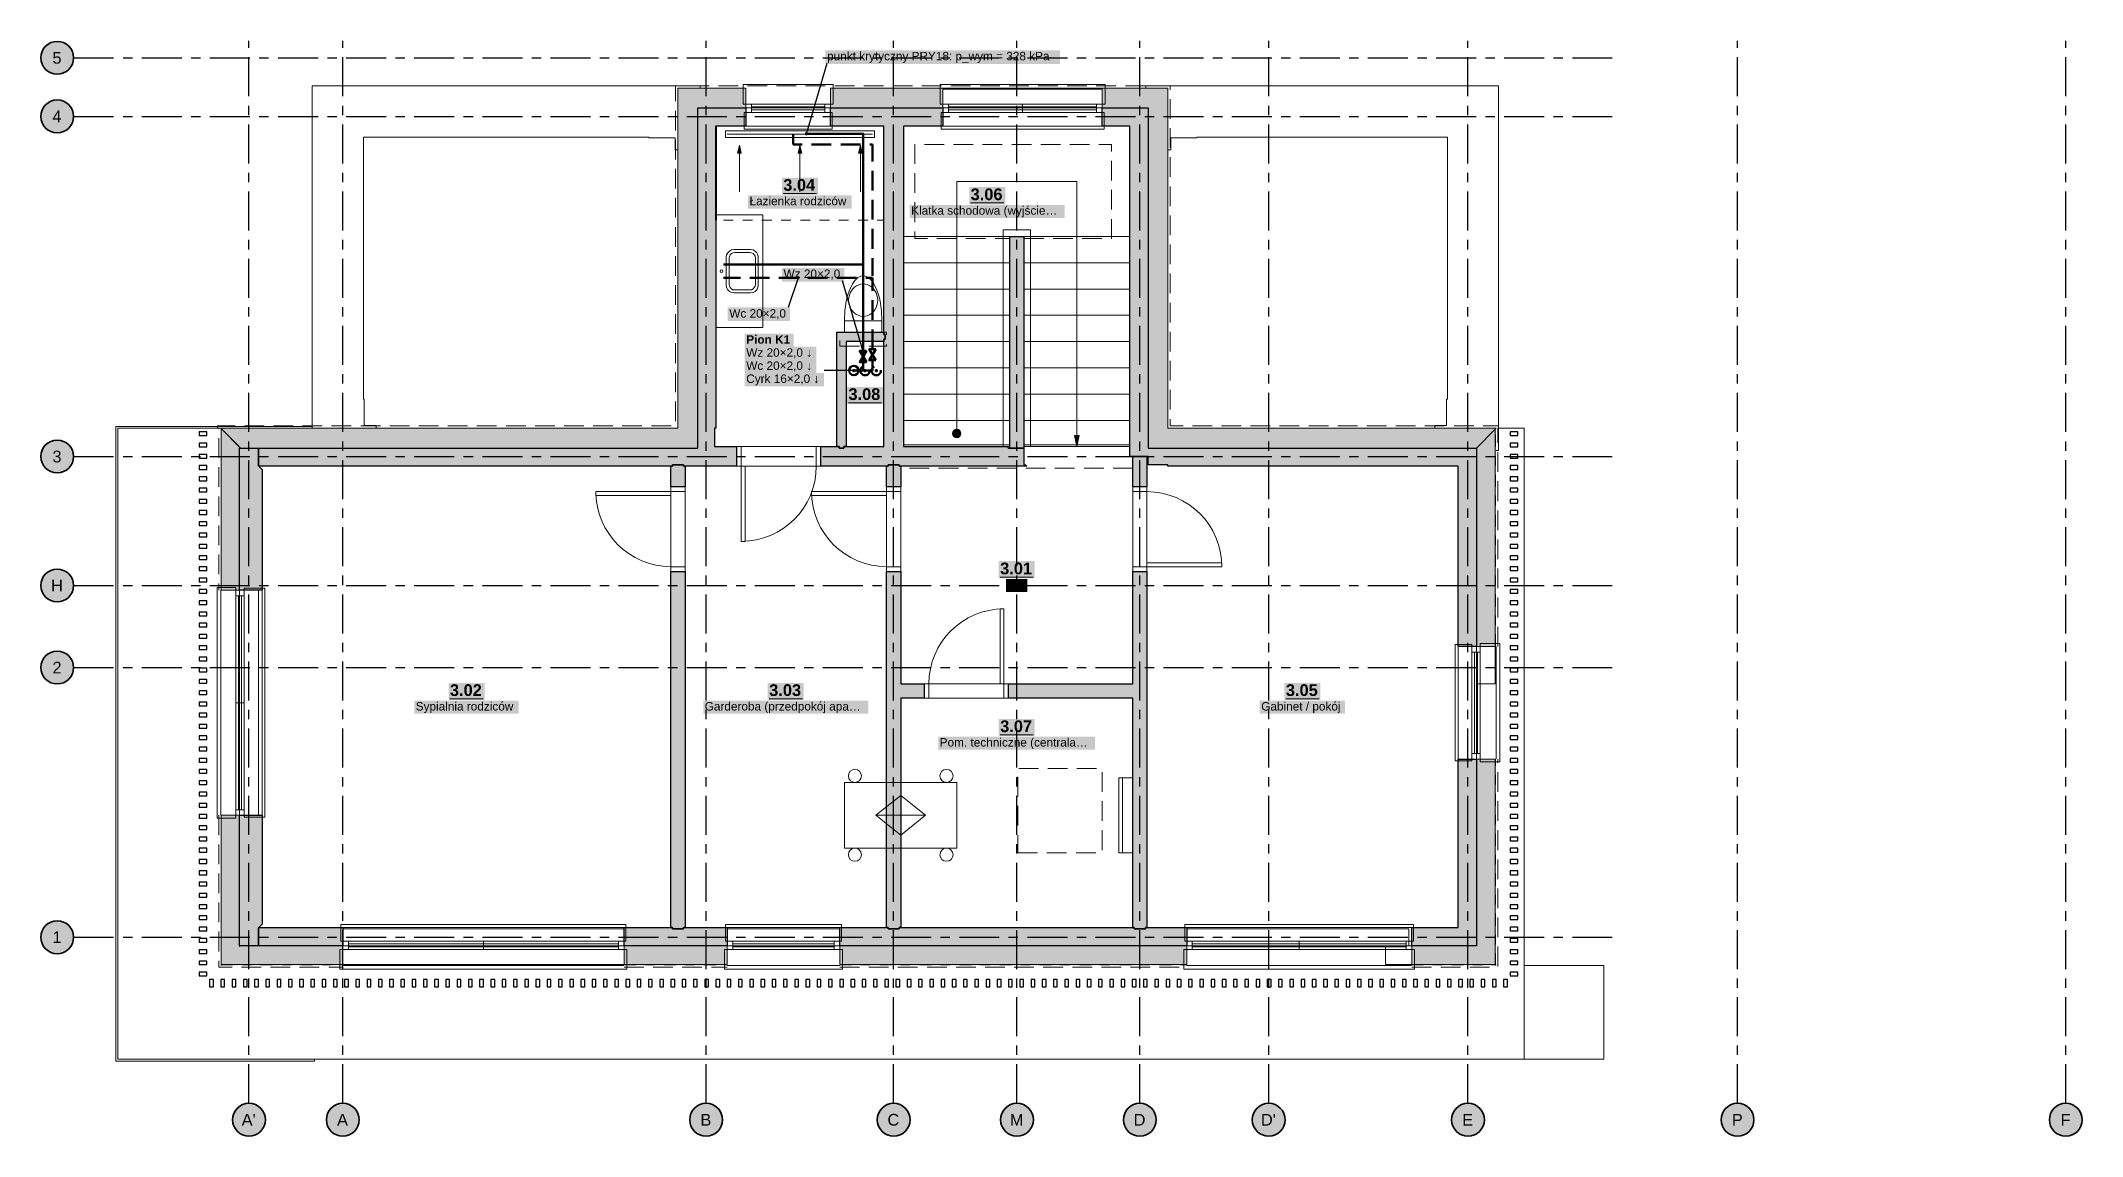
# Model space of a CAD drawing. Header units: metres. Extents: x -3.2 to 18.6, y -2.1 to 9.6.
import ezdxf

# ---------------------------------------------------------------- set-up
doc = ezdxf.new("R2010")
doc.units = ezdxf.units.M
for name, pattern in [('KRESKOWA', [5.25, 4.2, -1.05]), ('KRESKOWA_DROBNA', [3.15, 2.1, -1.05]), ('PUNKTOWA', [10.5, 8.4, -1.05, 0, -1.05]), ('PUNKTOWA_KROTKA', [6.3, 4.2, -1.05, 0, -1.05])]:
    doc.linetypes.add(name, pattern=pattern)
doc.layers.add('A-MASKA', color=7, linetype='Continuous', lineweight=18)
doc.layers.add('S-OPISY', color=2, linetype='Continuous', lineweight=25)
for name, color, linetype, lineweight, true_color in [('I-OSIE', 8, 'PUNKTOWA', 18, 0x7a7a7a), ('I-PODKLAD', 8, 'Continuous', 18, 0x9a9a9a), ('I-PODKLAD-SCIANY', 8, 'Continuous', 25, 0x6e6e6e), ('I-PODKLAD-WYPELN', 254, 'Continuous', 18, 0xe6e6e6), ('I-POMIESZCZENIA', 8, 'Continuous', 25, 0x4a4a4a), ('S-CWU', 1, 'KRESKOWA', 35, 0xd00000), ('S-CYRK', 6, 'PUNKTOWA_KROTKA', 25, 0xb000b0), ('S-URZADZENIA', 2, 'Continuous', 35, 0x303030), ('S-WODA', 5, 'Continuous', 35, 0x0050c8)]:
    doc.layers.add(name, color=color, linetype=linetype, lineweight=lineweight, true_color=true_color)
doc.styles.add('PL_ARIAL', font='arial.ttf')
doc.styles.add('PL_ARIAL_B', font='arialbd.ttf')

msp = doc.modelspace()

# ---------------------------------------------------------------- texts
at = {"layer": 'I-OSIE', "style": 'PL_ARIAL'}
for s, p in [('5', (-3.096, 9.312)), ('4', (-3.096, 8.688)), ('3', (-3.096, 5.062)), ('H', (-3.111, 3.688)), ('2', (-3.096, 2.812)), ('1', (-3.096, -0.062)), ("A'", (-1.078, -2.008)), ('A', (-0.061, -2.008)), ('B', (3.814, -2.008)), ('C', (5.809, -2.008)), ('M', (7.114, -2.008)), ('D', (8.434, -2.008)), ("D'", (9.792, -2.008)), ('E', (11.939, -2.008)), ('P', (14.814, -2.008)), ('F', (18.32, -2.008))]:
    msp.add_text(s, height=0.125, dxfattribs=at).set_placement(p)
at = {"layer": 'I-POMIESZCZENIA'}
for s, height, style, p in [('3.04', 0.125, 'PL_ARIAL_B', (4.698, 7.957)), ('Łazienka rodziców', 0.09, 'PL_ARIAL', (4.337, 7.803)), ('3.06', 0.125, 'PL_ARIAL_B', (6.696, 7.857)), ('Klatka schodowa (wyjście…', 0.09, 'PL_ARIAL', (6.062, 7.702)), ('3.08', 0.125, 'PL_ARIAL_B', (5.393, 5.727)), ('3.01', 0.125, 'PL_ARIAL_B', (7.011, 3.869)), ('Hol', 0.09, 'PL_ARIAL', (7.089, 3.715)), ('3.02', 0.125, 'PL_ARIAL_B', (1.143, 2.572)), ('3.03', 0.125, 'PL_ARIAL_B', (4.548, 2.572)), ('3.05', 0.125, 'PL_ARIAL_B', (10.058, 2.572)), ('Sypialnia rodziców', 0.09, 'PL_ARIAL', (0.778, 2.417)), ('Garderoba (przedpokój apa…', 0.09, 'PL_ARIAL', (3.86, 2.417)), ('Gabinet / pokój', 0.09, 'PL_ARIAL', (9.795, 2.417)), ('3.07', 0.125, 'PL_ARIAL_B', (7.011, 2.187)), ('Pom. techniczne (centrala…', 0.09, 'PL_ARIAL', (6.366, 2.033))]:
    msp.add_text(s, height=height, dxfattribs=dict(at, style=style)).set_placement(p)
at = {"layer": 'S-OPISY'}
for s, style, p in [('punkt krytyczny PRY18: p_wym = 328 kPa', 'PL_ARIAL', (5.165, 9.348)), ('Wz 20×2,0', 'PL_ARIAL', (4.701, 7.028)), ('Wc 20×2,0', 'PL_ARIAL', (4.122, 6.605)), ('Pion K1', 'PL_ARIAL_B', (4.303, 6.327)), ('Wz 20×2,0 ↓', 'PL_ARIAL', (4.303, 6.188)), ('Wc 20×2,0 ↓', 'PL_ARIAL', (4.303, 6.048)), ('Cyrk 16×2,0 ↓', 'PL_ARIAL', (4.303, 5.909))]:
    msp.add_text(s, height=0.09, dxfattribs=dict(at, style=style)).set_placement(p)

# ---------------------------------------------------------------- hatches: boundary and pattern name
at = {"layer": 'A-MASKA', "true_color": 0xffffff}
for points in [[(5.147, 9.31), (7.649, 9.31), (7.649, 9.455), (5.147, 9.455)], [(4.683, 7.914), (5.067, 7.914), (5.067, 8.097), (4.683, 8.097)], [(4.322, 7.768), (5.428, 7.768), (5.428, 7.908), (4.322, 7.908)], [(6.681, 7.814), (7.065, 7.814), (7.065, 7.997), (6.681, 7.997)], [(6.047, 7.668), (7.699, 7.668), (7.699, 7.807), (6.047, 7.807)], [(4.684, 6.99), (5.348, 6.99), (5.348, 7.135), (4.684, 7.135)], [(4.105, 6.568), (4.769, 6.568), (4.769, 6.713), (4.105, 6.713)], [(4.285, 6.29), (4.807, 6.29), (4.807, 6.435), (4.285, 6.435)], [(4.285, 6.151), (5.051, 6.151), (5.051, 6.295), (4.285, 6.295)], [(4.285, 6.011), (5.051, 6.011), (5.051, 6.156), (4.285, 6.156)], [(4.285, 5.872), (5.131, 5.872), (5.131, 6.016), (4.285, 6.016)], [(5.378, 5.685), (5.762, 5.685), (5.762, 5.867), (5.378, 5.867)], [(6.996, 3.827), (7.379, 3.827), (7.379, 4.01), (6.996, 4.01)], [(7.074, 3.68), (7.301, 3.68), (7.301, 3.82), (7.074, 3.82)], [(1.128, 2.53), (1.512, 2.53), (1.512, 2.712), (1.128, 2.712)], [(4.533, 2.53), (4.917, 2.53), (4.917, 2.712), (4.533, 2.712)], [(10.043, 2.53), (10.427, 2.53), (10.427, 2.712), (10.043, 2.712)], [(0.763, 2.383), (1.877, 2.383), (1.877, 2.522), (0.763, 2.522)], [(3.845, 2.383), (5.605, 2.383), (5.605, 2.522), (3.845, 2.522)], [(9.78, 2.383), (10.69, 2.383), (10.69, 2.522), (9.78, 2.522)], [(6.996, 2.145), (7.379, 2.145), (7.379, 2.327), (6.996, 2.327)], [(6.351, 1.998), (8.024, 1.998), (8.024, 2.138), (6.351, 2.138)]]:
    msp.add_hatch(color=7, dxfattribs=at).paths.add_polyline_path(points)
at = {"layer": 'I-OSIE', "true_color": 0xffffff}
for points in [[(-2.87, 9.375), (-2.871, 9.398), (-2.876, 9.42), (-2.883, 9.442), (-2.893, 9.463), (-2.906, 9.482), (-2.921, 9.499), (-2.938, 9.514), (-2.958, 9.527), (-2.978, 9.537), (-3, 9.544), (-3.022, 9.549), (-3.045, 9.55), (-3.068, 9.549), (-3.09, 9.544), (-3.112, 9.537), (-3.132, 9.527), (-3.152, 9.514), (-3.169, 9.499), (-3.184, 9.482), (-3.197, 9.463), (-3.207, 9.442), (-3.214, 9.42), (-3.219, 9.398), (-3.22, 9.375), (-3.219, 9.352), (-3.214, 9.33), (-3.207, 9.308), (-3.197, 9.287), (-3.184, 9.268), (-3.169, 9.251), (-3.152, 9.236), (-3.132, 9.223), (-3.112, 9.213), (-3.09, 9.206), (-3.068, 9.201), (-3.045, 9.2), (-3.022, 9.201), (-3, 9.206), (-2.978, 9.213), (-2.958, 9.223), (-2.938, 9.236), (-2.921, 9.251), (-2.906, 9.268), (-2.893, 9.287), (-2.883, 9.308), (-2.876, 9.33), (-2.871, 9.352)], [(-2.87, 8.75), (-2.871, 8.773), (-2.876, 8.795), (-2.883, 8.817), (-2.893, 8.838), (-2.906, 8.857), (-2.921, 8.874), (-2.938, 8.889), (-2.958, 8.902), (-2.978, 8.912), (-3, 8.919), (-3.022, 8.924), (-3.045, 8.925), (-3.068, 8.924), (-3.09, 8.919), (-3.112, 8.912), (-3.132, 8.902), (-3.152, 8.889), (-3.169, 8.874), (-3.184, 8.857), (-3.197, 8.838), (-3.207, 8.817), (-3.214, 8.795), (-3.219, 8.773), (-3.22, 8.75), (-3.219, 8.727), (-3.214, 8.705), (-3.207, 8.683), (-3.197, 8.662), (-3.184, 8.643), (-3.169, 8.626), (-3.152, 8.611), (-3.132, 8.598), (-3.112, 8.588), (-3.09, 8.581), (-3.068, 8.576), (-3.045, 8.575), (-3.022, 8.576), (-3, 8.581), (-2.978, 8.588), (-2.958, 8.598), (-2.938, 8.611), (-2.921, 8.626), (-2.906, 8.643), (-2.893, 8.662), (-2.883, 8.683), (-2.876, 8.705), (-2.871, 8.727)], [(-2.87, 5.125), (-2.871, 5.148), (-2.876, 5.17), (-2.883, 5.192), (-2.893, 5.213), (-2.906, 5.232), (-2.921, 5.249), (-2.938, 5.264), (-2.958, 5.277), (-2.978, 5.287), (-3, 5.294), (-3.022, 5.299), (-3.045, 5.3), (-3.068, 5.299), (-3.09, 5.294), (-3.112, 5.287), (-3.132, 5.277), (-3.152, 5.264), (-3.169, 5.249), (-3.184, 5.232), (-3.197, 5.213), (-3.207, 5.192), (-3.214, 5.17), (-3.219, 5.148), (-3.22, 5.125), (-3.219, 5.102), (-3.214, 5.08), (-3.207, 5.058), (-3.197, 5.037), (-3.184, 5.018), (-3.169, 5.001), (-3.152, 4.986), (-3.132, 4.973), (-3.112, 4.963), (-3.09, 4.956), (-3.068, 4.951), (-3.045, 4.95), (-3.022, 4.951), (-3, 4.956), (-2.978, 4.963), (-2.958, 4.973), (-2.938, 4.986), (-2.921, 5.001), (-2.906, 5.018), (-2.893, 5.037), (-2.883, 5.058), (-2.876, 5.08), (-2.871, 5.102)], [(-2.87, 3.75), (-2.871, 3.773), (-2.876, 3.795), (-2.883, 3.817), (-2.893, 3.837), (-2.906, 3.857), (-2.921, 3.874), (-2.938, 3.889), (-2.958, 3.902), (-2.978, 3.912), (-3, 3.919), (-3.022, 3.924), (-3.045, 3.925), (-3.068, 3.924), (-3.09, 3.919), (-3.112, 3.912), (-3.132, 3.902), (-3.152, 3.889), (-3.169, 3.874), (-3.184, 3.857), (-3.197, 3.837), (-3.207, 3.817), (-3.214, 3.795), (-3.219, 3.773), (-3.22, 3.75), (-3.219, 3.727), (-3.214, 3.705), (-3.207, 3.683), (-3.197, 3.663), (-3.184, 3.643), (-3.169, 3.626), (-3.152, 3.611), (-3.132, 3.598), (-3.112, 3.588), (-3.09, 3.581), (-3.068, 3.576), (-3.045, 3.575), (-3.022, 3.576), (-3, 3.581), (-2.978, 3.588), (-2.958, 3.598), (-2.938, 3.611), (-2.921, 3.626), (-2.906, 3.643), (-2.893, 3.663), (-2.883, 3.683), (-2.876, 3.705), (-2.871, 3.727)], [(-2.87, 2.875), (-2.871, 2.898), (-2.876, 2.92), (-2.883, 2.942), (-2.893, 2.962), (-2.906, 2.982), (-2.921, 2.999), (-2.938, 3.014), (-2.958, 3.027), (-2.978, 3.037), (-3, 3.044), (-3.022, 3.049), (-3.045, 3.05), (-3.068, 3.049), (-3.09, 3.044), (-3.112, 3.037), (-3.132, 3.027), (-3.152, 3.014), (-3.169, 2.999), (-3.184, 2.982), (-3.197, 2.962), (-3.207, 2.942), (-3.214, 2.92), (-3.219, 2.898), (-3.22, 2.875), (-3.219, 2.852), (-3.214, 2.83), (-3.207, 2.808), (-3.197, 2.788), (-3.184, 2.768), (-3.169, 2.751), (-3.152, 2.736), (-3.132, 2.723), (-3.112, 2.713), (-3.09, 2.706), (-3.068, 2.701), (-3.045, 2.7), (-3.022, 2.701), (-3, 2.706), (-2.978, 2.713), (-2.958, 2.723), (-2.938, 2.736), (-2.921, 2.751), (-2.906, 2.768), (-2.893, 2.788), (-2.883, 2.808), (-2.876, 2.83), (-2.871, 2.852)], [(-2.87, 0), (-2.871, 0.023), (-2.876, 0.045), (-2.883, 0.067), (-2.893, 0.087), (-2.906, 0.107), (-2.921, 0.124), (-2.938, 0.139), (-2.958, 0.152), (-2.978, 0.162), (-3, 0.169), (-3.022, 0.174), (-3.045, 0.175), (-3.068, 0.174), (-3.09, 0.169), (-3.112, 0.162), (-3.132, 0.152), (-3.152, 0.139), (-3.169, 0.124), (-3.184, 0.107), (-3.197, 0.087), (-3.207, 0.067), (-3.214, 0.045), (-3.219, 0.023), (-3.22, 0), (-3.219, -0.023), (-3.214, -0.045), (-3.207, -0.067), (-3.197, -0.088), (-3.184, -0.107), (-3.169, -0.124), (-3.152, -0.139), (-3.132, -0.152), (-3.112, -0.162), (-3.09, -0.169), (-3.068, -0.174), (-3.045, -0.175), (-3.022, -0.174), (-3, -0.169), (-2.978, -0.162), (-2.958, -0.152), (-2.938, -0.139), (-2.921, -0.124), (-2.906, -0.107), (-2.893, -0.088), (-2.883, -0.067), (-2.876, -0.045), (-2.871, -0.023)], [(-0.825, -1.945), (-0.826, -1.922), (-0.831, -1.9), (-0.838, -1.878), (-0.848, -1.858), (-0.861, -1.838), (-0.876, -1.821), (-0.893, -1.806), (-0.913, -1.793), (-0.933, -1.783), (-0.955, -1.776), (-0.977, -1.771), (-1, -1.77), (-1.023, -1.771), (-1.045, -1.776), (-1.067, -1.783), (-1.088, -1.793), (-1.107, -1.806), (-1.124, -1.821), (-1.139, -1.838), (-1.152, -1.858), (-1.162, -1.878), (-1.169, -1.9), (-1.174, -1.922), (-1.175, -1.945), (-1.174, -1.968), (-1.169, -1.99), (-1.162, -2.012), (-1.152, -2.033), (-1.139, -2.052), (-1.124, -2.069), (-1.107, -2.084), (-1.088, -2.097), (-1.067, -2.107), (-1.045, -2.114), (-1.023, -2.119), (-1, -2.12), (-0.977, -2.119), (-0.955, -2.114), (-0.933, -2.107), (-0.913, -2.097), (-0.893, -2.084), (-0.876, -2.069), (-0.861, -2.052), (-0.848, -2.033), (-0.838, -2.012), (-0.831, -1.99), (-0.826, -1.968)], [(0.175, -1.945), (0.174, -1.922), (0.169, -1.9), (0.162, -1.878), (0.152, -1.858), (0.139, -1.838), (0.124, -1.821), (0.107, -1.806), (0.087, -1.793), (0.067, -1.783), (0.045, -1.776), (0.023, -1.771), (0, -1.77), (-0.023, -1.771), (-0.045, -1.776), (-0.067, -1.783), (-0.088, -1.793), (-0.107, -1.806), (-0.124, -1.821), (-0.139, -1.838), (-0.152, -1.858), (-0.162, -1.878), (-0.169, -1.9), (-0.174, -1.922), (-0.175, -1.945), (-0.174, -1.968), (-0.169, -1.99), (-0.162, -2.012), (-0.152, -2.033), (-0.139, -2.052), (-0.124, -2.069), (-0.107, -2.084), (-0.088, -2.097), (-0.067, -2.107), (-0.045, -2.114), (-0.023, -2.119), (0, -2.12), (0.023, -2.119), (0.045, -2.114), (0.067, -2.107), (0.087, -2.097), (0.107, -2.084), (0.124, -2.069), (0.139, -2.052), (0.152, -2.033), (0.162, -2.012), (0.169, -1.99), (0.174, -1.968)], [(4.05, -1.945), (4.049, -1.922), (4.044, -1.9), (4.037, -1.878), (4.027, -1.858), (4.014, -1.838), (3.999, -1.821), (3.982, -1.806), (3.962, -1.793), (3.942, -1.783), (3.92, -1.776), (3.898, -1.771), (3.875, -1.77), (3.852, -1.771), (3.83, -1.776), (3.808, -1.783), (3.788, -1.793), (3.768, -1.806), (3.751, -1.821), (3.736, -1.838), (3.723, -1.858), (3.713, -1.878), (3.706, -1.9), (3.701, -1.922), (3.7, -1.945), (3.701, -1.968), (3.706, -1.99), (3.713, -2.012), (3.723, -2.033), (3.736, -2.052), (3.751, -2.069), (3.768, -2.084), (3.788, -2.097), (3.808, -2.107), (3.83, -2.114), (3.852, -2.119), (3.875, -2.12), (3.898, -2.119), (3.92, -2.114), (3.942, -2.107), (3.962, -2.097), (3.982, -2.084), (3.999, -2.069), (4.014, -2.052), (4.027, -2.033), (4.037, -2.012), (4.044, -1.99), (4.049, -1.968)], [(6.05, -1.945), (6.049, -1.922), (6.044, -1.9), (6.037, -1.878), (6.027, -1.858), (6.014, -1.838), (5.999, -1.821), (5.982, -1.806), (5.962, -1.793), (5.942, -1.783), (5.92, -1.776), (5.898, -1.771), (5.875, -1.77), (5.852, -1.771), (5.83, -1.776), (5.808, -1.783), (5.787, -1.793), (5.768, -1.806), (5.751, -1.821), (5.736, -1.838), (5.723, -1.858), (5.713, -1.878), (5.706, -1.9), (5.701, -1.922), (5.7, -1.945), (5.701, -1.968), (5.706, -1.99), (5.713, -2.012), (5.723, -2.033), (5.736, -2.052), (5.751, -2.069), (5.768, -2.084), (5.787, -2.097), (5.808, -2.107), (5.83, -2.114), (5.852, -2.119), (5.875, -2.12), (5.898, -2.119), (5.92, -2.114), (5.942, -2.107), (5.962, -2.097), (5.982, -2.084), (5.999, -2.069), (6.014, -2.052), (6.027, -2.033), (6.037, -2.012), (6.044, -1.99), (6.049, -1.968)], [(7.365, -1.945), (7.364, -1.922), (7.359, -1.9), (7.352, -1.878), (7.342, -1.858), (7.329, -1.838), (7.314, -1.821), (7.297, -1.806), (7.277, -1.793), (7.257, -1.783), (7.235, -1.776), (7.213, -1.771), (7.19, -1.77), (7.167, -1.771), (7.145, -1.776), (7.123, -1.783), (7.103, -1.793), (7.083, -1.806), (7.066, -1.821), (7.051, -1.838), (7.038, -1.858), (7.028, -1.878), (7.021, -1.9), (7.016, -1.922), (7.015, -1.945), (7.016, -1.968), (7.021, -1.99), (7.028, -2.012), (7.038, -2.033), (7.051, -2.052), (7.066, -2.069), (7.083, -2.084), (7.103, -2.097), (7.123, -2.107), (7.145, -2.114), (7.167, -2.119), (7.19, -2.12), (7.213, -2.119), (7.235, -2.114), (7.257, -2.107), (7.277, -2.097), (7.297, -2.084), (7.314, -2.069), (7.329, -2.052), (7.342, -2.033), (7.352, -2.012), (7.359, -1.99), (7.364, -1.968)], [(8.675, -1.945), (8.674, -1.922), (8.669, -1.9), (8.662, -1.878), (8.652, -1.858), (8.639, -1.838), (8.624, -1.821), (8.607, -1.806), (8.588, -1.793), (8.567, -1.783), (8.545, -1.776), (8.523, -1.771), (8.5, -1.77), (8.477, -1.771), (8.455, -1.776), (8.433, -1.783), (8.412, -1.793), (8.393, -1.806), (8.376, -1.821), (8.361, -1.838), (8.348, -1.858), (8.338, -1.878), (8.331, -1.9), (8.326, -1.922), (8.325, -1.945), (8.326, -1.968), (8.331, -1.99), (8.338, -2.012), (8.348, -2.033), (8.361, -2.052), (8.376, -2.069), (8.393, -2.084), (8.412, -2.097), (8.433, -2.107), (8.455, -2.114), (8.477, -2.119), (8.5, -2.12), (8.523, -2.119), (8.545, -2.114), (8.567, -2.107), (8.588, -2.097), (8.607, -2.084), (8.624, -2.069), (8.639, -2.052), (8.652, -2.033), (8.662, -2.012), (8.669, -1.99), (8.674, -1.968)], [(10.05, -1.945), (10.049, -1.922), (10.044, -1.9), (10.037, -1.878), (10.027, -1.858), (10.014, -1.838), (9.999, -1.821), (9.982, -1.806), (9.963, -1.793), (9.942, -1.783), (9.92, -1.776), (9.898, -1.771), (9.875, -1.77), (9.852, -1.771), (9.83, -1.776), (9.808, -1.783), (9.787, -1.793), (9.768, -1.806), (9.751, -1.821), (9.736, -1.838), (9.723, -1.858), (9.713, -1.878), (9.706, -1.9), (9.701, -1.922), (9.7, -1.945), (9.701, -1.968), (9.706, -1.99), (9.713, -2.012), (9.723, -2.033), (9.736, -2.052), (9.751, -2.069), (9.768, -2.084), (9.787, -2.097), (9.808, -2.107), (9.83, -2.114), (9.852, -2.119), (9.875, -2.12), (9.898, -2.119), (9.92, -2.114), (9.942, -2.107), (9.963, -2.097), (9.982, -2.084), (9.999, -2.069), (10.014, -2.052), (10.027, -2.033), (10.037, -2.012), (10.044, -1.99), (10.049, -1.968)], [(12.175, -1.945), (12.174, -1.922), (12.169, -1.9), (12.162, -1.878), (12.152, -1.858), (12.139, -1.838), (12.124, -1.821), (12.107, -1.806), (12.088, -1.793), (12.067, -1.783), (12.045, -1.776), (12.023, -1.771), (12, -1.77), (11.977, -1.771), (11.955, -1.776), (11.933, -1.783), (11.912, -1.793), (11.893, -1.806), (11.876, -1.821), (11.861, -1.838), (11.848, -1.858), (11.838, -1.878), (11.831, -1.9), (11.826, -1.922), (11.825, -1.945), (11.826, -1.968), (11.831, -1.99), (11.838, -2.012), (11.848, -2.033), (11.861, -2.052), (11.876, -2.069), (11.893, -2.084), (11.912, -2.097), (11.933, -2.107), (11.955, -2.114), (11.977, -2.119), (12, -2.12), (12.023, -2.119), (12.045, -2.114), (12.067, -2.107), (12.088, -2.097), (12.107, -2.084), (12.124, -2.069), (12.139, -2.052), (12.152, -2.033), (12.162, -2.012), (12.169, -1.99), (12.174, -1.968)], [(15.05, -1.945), (15.049, -1.922), (15.044, -1.9), (15.037, -1.878), (15.027, -1.858), (15.014, -1.838), (14.999, -1.821), (14.982, -1.806), (14.963, -1.793), (14.942, -1.783), (14.92, -1.776), (14.898, -1.771), (14.875, -1.77), (14.852, -1.771), (14.83, -1.776), (14.808, -1.783), (14.787, -1.793), (14.768, -1.806), (14.751, -1.821), (14.736, -1.838), (14.723, -1.858), (14.713, -1.878), (14.706, -1.9), (14.701, -1.922), (14.7, -1.945), (14.701, -1.968), (14.706, -1.99), (14.713, -2.012), (14.723, -2.033), (14.736, -2.052), (14.751, -2.069), (14.768, -2.084), (14.787, -2.097), (14.808, -2.107), (14.83, -2.114), (14.852, -2.119), (14.875, -2.12), (14.898, -2.119), (14.92, -2.114), (14.942, -2.107), (14.963, -2.097), (14.982, -2.084), (14.999, -2.069), (15.014, -2.052), (15.027, -2.033), (15.037, -2.012), (15.044, -1.99), (15.049, -1.968)], [(18.55, -1.945), (18.549, -1.922), (18.544, -1.9), (18.537, -1.878), (18.527, -1.858), (18.514, -1.838), (18.499, -1.821), (18.482, -1.806), (18.462, -1.793), (18.442, -1.783), (18.42, -1.776), (18.398, -1.771), (18.375, -1.77), (18.352, -1.771), (18.33, -1.776), (18.308, -1.783), (18.288, -1.793), (18.268, -1.806), (18.251, -1.821), (18.236, -1.838), (18.223, -1.858), (18.213, -1.878), (18.206, -1.9), (18.201, -1.922), (18.2, -1.945), (18.201, -1.968), (18.206, -1.99), (18.213, -2.012), (18.223, -2.033), (18.236, -2.052), (18.251, -2.069), (18.268, -2.084), (18.288, -2.097), (18.308, -2.107), (18.33, -2.114), (18.352, -2.119), (18.375, -2.12), (18.398, -2.119), (18.42, -2.114), (18.442, -2.107), (18.462, -2.097), (18.482, -2.084), (18.499, -2.069), (18.514, -2.052), (18.527, -2.033), (18.537, -2.012), (18.544, -1.99), (18.549, -1.968)]]:
    msp.add_hatch(color=7, dxfattribs=at).paths.add_polyline_path(points)
at = {"layer": 'I-PODKLAD-WYPELN', "true_color": 0xe4e4e4}
h = msp.add_hatch(color=7, dxfattribs=at)
h.paths.add_polyline_path([(-0.86, 4.985), (-0.86, 4.985), (-0.86, 3.7), (-0.86, 3.7), (-0.86, 3.7), (-0.885, 3.7), (-0.885, 3.7), (-0.885, 3.7), (-0.885, 3.7), (-1.1, 3.7), (-1.1, 3.7), (-1.1, 3.7), (-1.1, 3.7), (-1.1, 3.7), (-1.1, 3.7), (-1.1, 3.7), (-1.1, 3.7), (-1.296, 3.7), (-1.296, 3.7), (-1.296, 3.7), (-1.296, 3.7), (-1.3, 3.7), (-1.3, 5.425), (-1.3, 5.425), (-1.3, 5.425), (-1.3, 5.425), (3.575, 5.425), (3.575, 9.05), (4.3, 9.05), (4.3, 8.84), (4.3, 8.645), (3.98, 8.645), (3.98, 5.425), (3.965, 5.425), (3.965, 5.425), (3.965, 5.425), (3.965, 5.425), (3.965, 5.425), (3.965, 5.425), (3.965, 5.425), (3.965, 5.425), (3.965, 5.425), (3.965, 5.425), (3.965, 5.425), (3.965, 5.23), (3.965, 5.23), (3.965, 5.23), (3.965, 5.23), (3.965, 5.23), (4.2, 5.23), (4.2, 5.23), (4.2, 5.23), (4.2, 5.23), (4.2, 5.23), (4.2, 5.035), (4.2, 5.035), (4.2, 5.035), (4.2, 5.02), (4.2, 5.02), (4.2, 5.02), (3.875, 5.02), (3.875, 5.02), (3.875, 5.02), (3.875, 5.02), (3.875, 5.02), (3.65, 5.02), (3.65, 5.02), (3.65, 5.02), (3.65, 4.8), (3.65, 4.8), (3.65, 4.8), (3.635, 4.8), (3.635, 4.8), (3.635, 4.8), (3.635, 4.8), (3.5, 4.8), (3.5, 4.8), (3.5, 4.8), (3.5, 4.8), (3.5, 4.8), (3.5, 5.02), (3.5, 5.02), (3.5, 5.02), (3.5, 5.02), (3.5, 5.02), (-0.895, 5.02), (-0.895, 5.02), (-0.895, 5.02), (-0.897, 5.022), (-0.885, 5.01), (-0.885, 5.01), (-0.885, 5.01), (-0.86, 4.985)])
h.paths.add_polyline_path([(3.875, 5.215), (3.875, 5.215), (3.875, 5.215), (3.875, 5.215), (3.875, 5.215), (3.875, 5.215), (3.875, 5.215), (3.875, 5.215)], flags=0)
h.paths.add_polyline_path([(3.875, 5.035), (3.875, 5.035), (3.875, 5.035)], flags=0)
h.paths.add_polyline_path([(-1.1, 5.225), (-1.1, 5.225), (-1.1, 5.225), (-1.1, 5.215), (-1.1, 5.215), (-1.1, 5.215), (-1.1, 5.215), (-1.1, 5.215), (-1.09, 5.215), (-1.09, 5.215), (-1.09, 5.215)], flags=0)
h.paths.add_polyline_path([(-0.9, 5.215), (-0.9, 5.215), (-0.9, 5.215), (-0.9, 5.215), (-0.9, 5.215), (-0.9, 5.215), (-0.9, 5.215), (-0.9, 5.215)], flags=0)
h.paths.add_polyline_path([(-1.296, 5.421), (-1.296, 5.421), (-1.296, 5.421), (-1.296, 5.421), (-1.29, 5.415)], flags=0)
h.paths.add_polyline_path([(-1.213, 5.338), (-1.116, 5.241), (-1.1, 5.225), (-1.29, 5.415)], flags=0)
h.paths.add_polyline_path([(3.785, 5.425), (3.785, 5.425), (3.785, 5.425), (3.785, 5.425)], flags=0)
h.paths.add_polyline_path([(3.785, 5.215), (3.785, 5.215), (3.785, 5.215), (3.785, 5.215)], flags=0)
h = msp.add_hatch(color=7, dxfattribs=at)
h.paths.add_polyline_path([(5.1, 5.02), (5.1, 5.035), (5.1, 5.035), (5.1, 5.035), (5.1, 5.035), (5.1, 5.23), (5.1, 5.23), (5.1, 5.23), (5.1, 5.23), (5.1, 5.23), (5.27, 5.23), (5.27, 6.45), (5.77, 6.45), (5.77, 8.645), (5.77, 8.645), (5.77, 8.645), (5.77, 8.645), (5.77, 8.645), (5.2, 8.645), (5.2, 8.84), (5.2, 9.05), (6.4, 9.05), (6.4, 8.84), (6.4, 8.645), (5.98, 8.645), (5.98, 8.645), (5.98, 8.645), (5.98, 5.23), (5.98, 5.23), (5.98, 5.23), (7.085, 5.23), (7.085, 5.23), (7.085, 5.23), (7.085, 5.23), (7.085, 5.23), (7.1, 5.215), (7.1, 5.215), (7.1, 5.215), (7.1, 5.215), (7.1, 5.215), (7.1, 5.215), (7.1, 5.215), (7.1, 5.215), (7.1, 5.215), (7.1, 5.215), (7.1, 5.215), (7.1, 5.215), (7.115, 5.215), (7.115, 7.47), (7.265, 7.47), (7.265, 5.215), (7.265, 5.215), (7.265, 5.215), (7.265, 5.215), (7.265, 5.215), (7.265, 5.215), (7.265, 5.035), (7.265, 5.035), (7.265, 5.035), (7.265, 5.035), (7.265, 5.035), (7.265, 5.035), (7.265, 5.035), (7.265, 5.035), (7.265, 5.035), (7.265, 5.035), (7.265, 5.035), (7.265, 5.035), (7.265, 5.035), (7.265, 5.035), (7.265, 5.035), (7.265, 5.035), (7.265, 5.035), (7.28, 5.035), (7.28, 5.035), (7.28, 5.035), (7.295, 5.02), (7.295, 5.02), (7.295, 5.02), (5.95, 5.02), (5.95, 5.02), (5.95, 5.02), (5.95, 4.8), (5.95, 4.8), (5.95, 4.8), (5.935, 4.8), (5.935, 4.8), (5.935, 4.8), (5.935, 4.8), (5.8, 4.8), (5.8, 4.8), (5.8, 4.8), (5.8, 4.8), (5.8, 4.8), (5.8, 5.02), (5.8, 5.02), (5.8, 5.02), (5.8, 5.02), (5.8, 5.02), (5.1, 5.02), (5.1, 5.02)])
h.paths.add_polyline_path([(5.77, 5.23), (5.77, 5.23), (5.77, 6.35), (5.37, 6.35), (5.37, 5.23), (5.77, 5.23), (5.77, 5.23), (5.77, 5.23)], flags=0)
h = msp.add_hatch(color=7, dxfattribs=at)
h.paths.add_polyline_path([(8.8, 5.02), (8.8, 5.02), (8.8, 5.035), (8.8, 5.035), (8.8, 5.035), (8.8, 5.035), (8.8, 5.035), (8.8, 5.035), (8.8, 5.035), (8.8, 5.035), (8.8, 5.035), (8.8, 5.035), (8.8, 5.035), (8.8, 5.035), (8.8, 5.035), (8.8, 5.035), (8.8, 5.035), (8.8, 5.035), (8.8, 5.035), (8.59, 5.035), (8.59, 5.035), (8.59, 5.035), (8.59, 5.125), (8.59, 5.125), (8.59, 5.125), (8.575, 5.125), (8.575, 4.8), (8.56, 4.8), (8.425, 4.8), (8.425, 5.125), (8.395, 5.125), (8.395, 5.125), (8.395, 5.125), (8.395, 8.645), (8.395, 8.645), (8.395, 8.645), (8.395, 8.645), (8.1, 8.645), (8.1, 8.84), (8.1, 9.05), (8.8, 9.05), (8.8, 5.425), (8.8, 5.425), (8.8, 5.425), (12.3, 5.425), (12.3, 5.425), (12.3, 5.425), (12.3, 5.425), (12.3, 3.1), (12.29, 3.1), (12.09, 3.1), (12.09, 3.1), (12.09, 3.1), (12.09, 3.1), (11.895, 3.1), (11.895, 3.1), (11.895, 3.1), (11.895, 5.02), (11.895, 5.02), (11.895, 5.02), (11.895, 5.02), (11.895, 5.02), (11.895, 5.02), (8.8, 5.02)])
h.paths.add_polyline_path([(11.91, 5.215), (11.91, 5.215), (11.91, 5.215), (11.91, 5.215), (11.91, 5.215)], flags=0)
h.paths.add_polyline_path([(12.09, 5.215), (12.09, 5.215), (12.09, 5.215), (12.09, 5.215), (12.09, 5.215), (12.09, 5.215)], flags=0)
h.paths.add_polyline_path([(8.59, 5.215), (8.59, 5.215), (8.59, 5.215), (8.59, 5.215)], flags=0)
h.paths.add_polyline_path([(8.8, 5.215), (8.8, 5.215), (8.8, 5.215), (8.8, 5.215)], flags=0)
h.paths.add_polyline_path([(8.41, 8.66), (8.41, 8.66), (8.41, 8.66), (8.41, 8.66)], flags=0)
h.paths.add_polyline_path([(8.59, 8.66), (8.59, 8.66), (8.59, 8.66), (8.59, 8.66)], flags=0)
at = {"layer": 'I-PODKLAD-WYPELN', "true_color": 0xcfcfcf}
for points in [[(4.23, 8.445), (4.249, 8.357), (4.211, 8.357)], [(4.875, 8.445), (4.894, 8.357), (4.856, 8.357)], [(5.52, 8.445), (5.539, 8.357), (5.501, 8.357)], [(7.83, 5.23), (7.805, 5.347), (7.855, 5.347)]]:
    msp.add_hatch(color=7, dxfattribs=at).paths.add_polyline_path(points)
at = {"layer": 'I-PODKLAD-WYPELN', "true_color": 0xffffff}
msp.add_hatch(color=7, dxfattribs=at).paths.add_polyline_path([(6.593, 5.37), (6.592, 5.366), (6.592, 5.361), (6.591, 5.357), (6.589, 5.353), (6.587, 5.349), (6.585, 5.345), (6.582, 5.341), (6.579, 5.338), (6.576, 5.335), (6.573, 5.333), (6.569, 5.33), (6.565, 5.328), (6.561, 5.327), (6.556, 5.326), (6.552, 5.325), (6.548, 5.325), (6.543, 5.325), (6.539, 5.326), (6.534, 5.327), (6.53, 5.328), (6.526, 5.33), (6.522, 5.333), (6.519, 5.335), (6.516, 5.338), (6.513, 5.341), (6.51, 5.345), (6.508, 5.349), (6.506, 5.353), (6.504, 5.357), (6.503, 5.361), (6.503, 5.366), (6.503, 5.37), (6.503, 5.374), (6.503, 5.379), (6.504, 5.383), (6.506, 5.387), (6.508, 5.391), (6.51, 5.395), (6.513, 5.399), (6.516, 5.402), (6.519, 5.405), (6.522, 5.407), (6.526, 5.41), (6.53, 5.412), (6.534, 5.413), (6.539, 5.414), (6.543, 5.415), (6.548, 5.415), (6.552, 5.415), (6.556, 5.414), (6.561, 5.413), (6.565, 5.412), (6.569, 5.41), (6.573, 5.407), (6.576, 5.405), (6.579, 5.402), (6.582, 5.399), (6.585, 5.395), (6.587, 5.391), (6.589, 5.387), (6.591, 5.383), (6.592, 5.379), (6.592, 5.374)])
at = {"layer": 'I-PODKLAD-WYPELN', "true_color": 0xe4e4e4}
msp.add_hatch(color=7, dxfattribs=at).paths.add_polyline_path([(3, -0.09), (3, 0.105), (3, 0.105), (3, 0.105), (3.5, 0.105), (3.5, 0.105), (3.5, 0.105), (3.5, 0.105), (3.5, 0.105), (3.5, 3.9), (3.5, 3.9), (3.5, 3.9), (3.5, 3.9), (3.5, 3.9), (3.635, 3.9), (3.635, 3.9), (3.635, 3.9), (3.65, 3.9), (3.65, 3.9), (3.65, 3.9), (3.65, 0.105), (3.65, 0.105), (3.65, 0.105), (4.1, 0.105), (4.1, 0.105), (4.1, 0.105), (4.1, -0.09), (4.1, -0.09), (4.1, -0.09), (4.1, -0.09), (4.1, -0.29), (4.1, -0.3), (3, -0.3), (3, -0.29), (3, -0.09), (3, -0.09), (3, -0.09)])
h = msp.add_hatch(color=7, dxfattribs=at)
h.paths.add_polyline_path([(5.3, 0.105), (5.8, 0.105), (5.8, 0.105), (5.8, 0.105), (5.8, 0.105), (5.8, 0.105), (5.8, 2.625), (5.8, 2.625), (5.8, 2.625), (5.8, 2.625), (5.8, 2.625), (5.8, 2.625), (5.8, 2.625), (5.8, 2.625), (5.8, 2.625), (5.8, 3.9), (5.8, 3.9), (5.8, 3.9), (5.8, 3.9), (5.8, 3.9), (5.935, 3.9), (5.935, 3.9), (5.935, 3.9), (5.95, 3.9), (5.95, 3.9), (5.95, 3.9), (5.95, 2.7), (6.2, 2.7), (6.2, 2.565), (6.2, 2.55), (5.95, 2.55), (5.95, 0.105), (5.95, 0.105), (5.95, 0.105), (8.425, 0.105), (8.425, 2.55), (7.1, 2.55), (7.1, 2.565), (7.1, 2.7), (8.425, 2.7), (8.425, 3.9), (8.56, 3.9), (8.575, 3.9), (8.575, 2.625), (8.575, 0.105), (9, 0.105), (9, 0.105), (9, 0.105), (9, -0.09), (9, -0.09), (9, -0.09), (9, -0.09), (9, -0.29), (9, -0.3), (5.3, -0.3), (5.3, -0.29), (5.3, -0.09), (5.3, -0.09), (5.3, -0.09), (5.3, -0.09), (5.3, 0.105), (5.3, 0.105)])
h.paths.add_polyline_path([(5.935, 2.625), (5.935, 2.625), (5.935, 2.625), (5.935, 2.625), (5.935, 2.625), (5.935, 2.625), (5.935, 2.625), (5.935, 2.625), (5.935, 2.625)], flags=0)
h = msp.add_hatch(color=7, dxfattribs=at)
h.paths.add_polyline_path([(11.4, 0.105), (11.895, 0.105), (11.895, 0.105), (11.895, 0.105), (11.895, 0.105), (11.895, 0.105), (11.895, 0.105), (11.895, 1.9), (11.895, 1.9), (11.895, 1.9), (12.09, 1.9), (12.09, 1.9), (12.09, 1.9), (12.09, 1.9), (12.29, 1.9), (12.3, 1.9), (12.3, -0.3), (11.4, -0.3), (11.4, -0.29), (11.4, -0.09), (11.4, -0.09), (11.4, -0.09), (11.4, -0.09), (11.4, 0.105), (11.4, 0.105)])
h.paths.add_polyline_path([(12.09, 0.09), (12.09, 0.09), (12.09, 0.09), (12.09, 0.09), (12.09, 0.09), (12.09, 0.09)], flags=0)
h.paths.add_polyline_path([(12.09, -0.09), (12.09, -0.09), (12.09, -0.09), (12.09, -0.09)], flags=0)
h = msp.add_hatch(color=7, dxfattribs=at)
h.paths.add_polyline_path([(0, 0.105), (0, 0.105), (0, -0.09), (0, -0.09), (0, -0.09), (0, -0.09), (0, -0.29), (0, -0.3), (-1.3, -0.3), (-1.3, 1.3), (-1.296, 1.3), (-1.296, 1.3), (-1.296, 1.3), (-1.296, 1.3), (-1.1, 1.3), (-1.1, 1.3), (-1.1, 1.3), (-1.1, 1.3), (-1.1, 1.3), (-1.1, 1.3), (-1.1, 1.3), (-1.1, 1.3), (-0.885, 1.3), (-0.885, 1.3), (-0.885, 1.3), (-0.86, 1.3), (-0.86, 1.3), (-0.86, 1.3), (-0.86, 0.14), (-0.86, 0.14), (-0.86, 0.14), (-0.885, 0.115), (-0.885, 0.115), (-0.885, 0.115), (-0.885, 0.115), (-0.9, 0.1), (-0.9, 0.1), (-0.895, 0.105), (-0.895, 0.105), (-0.895, 0.105), (0, 0.105)])
h.paths.add_polyline_path([(-0.9, -0.09), (-0.9, -0.09), (-0.9, -0.09), (-0.9, -0.09), (-0.9, -0.09), (-0.9, -0.09), (-0.9, -0.09), (-0.9, -0.09), (-0.9, -0.09)], flags=0)
h.paths.add_polyline_path([(-1.296, -0.296), (-1.296, -0.296), (-1.296, -0.296), (-1.296, -0.296)], flags=0)
h.paths.add_polyline_path([(-1.116, -0.116), (-1.16, -0.16), (-1.114, -0.114)], flags=0)
h.paths.add_polyline_path([(-1.1, -0.09), (-1.1, -0.09), (-1.1, -0.1), (-1.1, -0.1), (-1.1, -0.1), (-1.09, -0.09), (-1.1, -0.09), (-1.1, -0.09), (-1.1, -0.09)], flags=0)
at = {"layer": 'S-CWU', "true_color": 0x000000}
msp.add_hatch(color=7, dxfattribs=at).paths.add_polyline_path([(5.588, 6.04), (5.587, 6.045), (5.585, 6.049), (5.582, 6.052), (5.579, 6.055), (5.575, 6.057), (5.57, 6.058), (5.565, 6.057), (5.561, 6.055), (5.558, 6.052), (5.555, 6.049), (5.553, 6.045), (5.553, 6.04), (5.553, 6.035), (5.555, 6.031), (5.558, 6.028), (5.561, 6.025), (5.565, 6.023), (5.57, 6.022), (5.575, 6.023), (5.579, 6.025), (5.582, 6.028), (5.585, 6.031), (5.587, 6.035)])
at = {"layer": 'S-CYRK', "true_color": 0x000000}
msp.add_hatch(color=7, dxfattribs=at).paths.add_polyline_path([(5.708, 6.04), (5.707, 6.045), (5.705, 6.049), (5.702, 6.052), (5.699, 6.055), (5.695, 6.057), (5.69, 6.058), (5.685, 6.057), (5.681, 6.055), (5.678, 6.052), (5.675, 6.049), (5.673, 6.045), (5.673, 6.04), (5.673, 6.035), (5.675, 6.031), (5.678, 6.028), (5.681, 6.025), (5.685, 6.023), (5.69, 6.022), (5.695, 6.023), (5.699, 6.025), (5.702, 6.028), (5.705, 6.031), (5.707, 6.035)])
at = {"layer": 'S-OPISY', "true_color": 0x000000}
for points in [[(4.963, 8.565), (4.962, 8.57), (4.96, 8.574), (4.957, 8.577), (4.954, 8.58), (4.95, 8.582), (4.945, 8.582), (4.94, 8.582), (4.936, 8.58), (4.933, 8.577), (4.93, 8.574), (4.928, 8.57), (4.928, 8.565), (4.928, 8.56), (4.93, 8.556), (4.933, 8.553), (4.936, 8.55), (4.94, 8.548), (4.945, 8.547), (4.95, 8.548), (4.954, 8.55), (4.957, 8.553), (4.96, 8.556), (4.962, 8.56)], [(4.873, 7.03), (4.872, 7.035), (4.87, 7.039), (4.867, 7.042), (4.864, 7.045), (4.86, 7.047), (4.855, 7.047), (4.85, 7.047), (4.846, 7.045), (4.843, 7.042), (4.84, 7.039), (4.838, 7.035), (4.838, 7.03), (4.838, 7.025), (4.84, 7.021), (4.843, 7.018), (4.846, 7.015), (4.85, 7.013), (4.855, 7.012), (4.86, 7.013), (4.864, 7.015), (4.867, 7.018), (4.87, 7.021), (4.872, 7.025)], [(5.567, 6.245), (5.567, 6.25), (5.565, 6.254), (5.562, 6.257), (5.559, 6.26), (5.555, 6.262), (5.55, 6.263), (5.545, 6.262), (5.541, 6.26), (5.538, 6.257), (5.535, 6.254), (5.533, 6.25), (5.532, 6.245), (5.533, 6.24), (5.535, 6.236), (5.538, 6.233), (5.541, 6.23), (5.545, 6.228), (5.55, 6.228), (5.555, 6.228), (5.559, 6.23), (5.562, 6.233), (5.565, 6.236), (5.567, 6.24)], [(5.588, 6.04), (5.587, 6.045), (5.585, 6.049), (5.582, 6.052), (5.579, 6.055), (5.575, 6.057), (5.57, 6.058), (5.565, 6.057), (5.561, 6.055), (5.558, 6.052), (5.555, 6.049), (5.553, 6.045), (5.553, 6.04), (5.553, 6.035), (5.555, 6.031), (5.558, 6.028), (5.561, 6.025), (5.565, 6.023), (5.57, 6.022), (5.575, 6.023), (5.579, 6.025), (5.582, 6.028), (5.585, 6.031), (5.587, 6.035)]]:
    msp.add_hatch(color=7, dxfattribs=at).paths.add_polyline_path(points)
at = {"layer": 'S-URZADZENIA', "true_color": 0x000000}
for points in [[(5.567, 6.19), (5.566, 6.196), (5.562, 6.202), (5.556, 6.206), (5.55, 6.207), (5.544, 6.206), (5.538, 6.202), (5.534, 6.196), (5.533, 6.19), (5.534, 6.184), (5.538, 6.178), (5.544, 6.174), (5.55, 6.173), (5.556, 6.174), (5.562, 6.178), (5.566, 6.184)], [(5.667, 6.21), (5.666, 6.216), (5.662, 6.222), (5.656, 6.226), (5.65, 6.227), (5.644, 6.226), (5.638, 6.222), (5.634, 6.216), (5.633, 6.21), (5.634, 6.204), (5.638, 6.198), (5.644, 6.194), (5.65, 6.193), (5.656, 6.194), (5.662, 6.198), (5.666, 6.204)]]:
    msp.add_hatch(color=7, dxfattribs=at).paths.add_polyline_path(points)
at = {"layer": 'S-WODA', "true_color": 0x000000}
msp.add_hatch(color=7, dxfattribs=at).paths.add_polyline_path([(5.468, 6.04), (5.467, 6.045), (5.465, 6.049), (5.462, 6.052), (5.459, 6.055), (5.455, 6.057), (5.45, 6.058), (5.445, 6.057), (5.441, 6.055), (5.438, 6.052), (5.435, 6.049), (5.433, 6.045), (5.433, 6.04), (5.433, 6.035), (5.435, 6.031), (5.438, 6.028), (5.441, 6.025), (5.445, 6.023), (5.45, 6.022), (5.455, 6.023), (5.459, 6.025), (5.462, 6.028), (5.465, 6.031), (5.467, 6.035)])

# ---------------------------------------------------------------- linework, layer by layer
at = {"layer": 'I-OSIE', "linetype": 'PUNKTOWA', "lineweight": 25, "ltscale": 0.050773, "flags": 128}
for points in [[(-2.87, 9.375), (13.55, 9.375)], [(-2.87, 8.75), (13.55, 8.75)], [(-2.87, 5.125), (13.55, 5.125)], [(-2.87, 3.75), (13.55, 3.75)], [(-2.87, 2.875), (13.55, 2.875)], [(-2.87, 0), (13.55, 0)]]:
    msp.add_lwpolyline(points, dxfattribs=at)
at = {"layer": 'I-OSIE', "linetype": 'PUNKTOWA', "lineweight": 25, "ltscale": 0.049477, "flags": 128}
for points in [[(-1, -1.77), (-1, 9.555)], [(0, -1.77), (0, 9.555)], [(3.875, -1.77), (3.875, 9.555)], [(5.875, -1.77), (5.875, 9.555)], [(7.19, -1.77), (7.19, 9.555)], [(8.5, -1.77), (8.5, 9.555)], [(9.875, -1.77), (9.875, 9.555)], [(12, -1.77), (12, 9.555)], [(14.875, -1.77), (14.875, 9.555)], [(18.375, -1.77), (18.375, 9.555)]]:
    msp.add_lwpolyline(points, dxfattribs=at)
at = {"layer": 'I-OSIE', "linetype": 'Continuous', "lineweight": 35, "ltscale": 0.05}
for centre in [(-3.045, 9.375), (-3.045, 8.75), (-3.045, 5.125), (-3.045, 3.75), (-3.045, 2.875), (-3.045, 0), (-1, -1.945), (0, -1.945), (3.875, -1.945), (5.875, -1.945), (7.19, -1.945), (8.5, -1.945), (9.875, -1.945), (12, -1.945), (14.875, -1.945), (18.375, -1.945)]:
    msp.add_circle(centre, 0.175, dxfattribs=at)
at = {"layer": 'I-PODKLAD', "linetype": 'KRESKOWA', "lineweight": 13, "ltscale": 0.05, "flags": 128}
for points in [[(-1.335, 5.426), (-1.335, 5.45), (3.55, 5.45), (3.55, 9.075), (8.825, 9.075), (8.825, 5.45), (12.325, 5.45), (12.325, 5.426)], [(7.266, 7.45), (8.2, 7.45), (8.2, 8.45), (6.1, 8.45), (6.1, 7.45), (7.114, 7.45)], [(12.32, 3.1), (12.32, 5.425), (12.6, 5.425), (12.6, -1.3), (-2.4, -1.3), (-2.4, 5.425), (-1.32, 5.425), (-1.32, 3.7)], [(5.981, 5.25), (7.114, 5.25)], [(7.266, 5.25), (8.395, 5.25)], [(8.425, 5), (5.95, 5)], [(7.2, 0.9), (8.1, 0.9), (8.1, 1.8), (7.2, 1.8), (7.2, 0.9)], [(11.4, -0.32), (12.32, -0.32), (12.32, 1.899)], [(-1.32, 1.3), (-1.32, -0.32), (-0.001, -0.32)], [(3.001, -0.32), (4.099, -0.32)], [(5.301, -0.32), (8.999, -0.32)]]:
    msp.add_lwpolyline(points, dxfattribs=at)
at = {"layer": 'I-PODKLAD', "lineweight": 13, "ltscale": 0.05}
for points in [[(-0.325, 5.426), (-0.325, 9.075), (3.81, 9.075), (3.81, 9.05)], [(6.401, 9.05), (8.1, 9.05)], [(6.401, 9.04), (8.1, 9.04)], [(8.565, 9.05), (8.565, 9.075), (12.325, 9.075), (12.325, 5.19), (12.3, 5.19)], [(4.301, 8.84), (5.199, 8.84)], [(8.1, 8.84), (6.401, 8.84)], [(3.575, 8.395), (3.545, 8.395), (3.545, 8.52), (3.265, 8.52), (3.265, 8.53), (0.22, 8.53), (0.22, 5.735), (0.23, 5.735), (0.23, 5.455), (0.355, 5.455), (0.355, 5.426)], [(4.301, 8.645), (5.199, 8.645)], [(8.1, 8.645), (6.401, 8.645)], [(11.645, 5.426), (11.645, 5.455), (11.77, 5.455), (11.77, 5.735), (11.78, 5.735), (11.78, 8.53), (9.11, 8.53), (9.11, 8.52), (8.83, 8.52), (8.83, 8.395), (8.8, 8.395)], [(6.548, 5.37), (6.548, 7.47), (6.548, 8.057), (7.83, 8.057), (7.83, 7.47), (7.83, 5.23)], [(5.98, 7.47), (7.115, 7.47)], [(7.044, 7.47), (7.044, 7.541)], [(7.044, 7.541), (7.336, 7.541)], [(7.044, 5.23), (7.044, 7.47)], [(8.395, 7.47), (7.265, 7.47)], [(7.336, 7.541), (7.336, 7.47)], [(7.336, 7.47), (7.336, 5.23)], [(5.98, 7.19), (7.115, 7.19)], [(8.395, 7.19), (7.265, 7.19)], [(5.98, 6.91), (7.115, 6.91)], [(8.395, 6.91), (7.265, 6.91)], [(5.98, 6.63), (7.115, 6.63)], [(8.395, 6.63), (7.265, 6.63)], [(5.98, 6.35), (7.115, 6.35)], [(8.395, 6.35), (7.265, 6.35)], [(5.98, 6.07), (7.115, 6.07)], [(8.395, 6.07), (7.265, 6.07)], [(5.98, 5.79), (7.115, 5.79)], [(8.395, 5.79), (7.265, 5.79)], [(-0.3, -1.3), (-0.3, -1.32), (-2.42, -1.32), (-2.42, 5.445), (-0.326, 5.445)], [(5.98, 5.51), (7.115, 5.51)], [(8.395, 5.51), (7.265, 5.51)], [(12.325, 5.425), (12.6, 5.425), (12.6, -1.3), (-2.4, -1.3), (-2.4, 5.425), (-1.3, 5.425)], [(5.099, 5.23), (4.2, 5.23)], [(5.981, 5.25), (7.114, 5.25)], [(7.086, 5.23), (7.114, 5.23)], [(7.266, 5.25), (8.395, 5.25)], [(7.266, 5.23), (8.395, 5.23)], [(4.2, 5.02), (5.099, 5.02)], [(3.5, 4.8), (3.5, 3.901)], [(3.65, 3.901), (3.65, 4.8)], [(5.8, 4.8), (5.8, 3.901)], [(5.95, 3.901), (5.95, 4.8)], [(8.425, 4.8), (8.425, 3.901)], [(8.575, 3.901), (8.575, 4.8)], [(-1.3, 3.7), (-1.3, 1.3)], [(-1.1, 1.3), (-1.1, 3.7)], [(-0.9, 3.7), (-0.9, 1.3)], [(-0.86, 1.3), (-0.86, 3.7)], [(11.895, 3.099), (11.895, 1.901)], [(12.29, 3.099), (12.29, 2.7), (12.09, 2.7), (12.09, 3.099)], [(12.3, 1.901), (12.3, 3.099)], [(7.099, 2.7), (6.2, 2.7)], [(12.09, 2.7), (12.09, 1.901)], [(6.2, 2.55), (7.099, 2.55)], [(5.95, 1.09), (5.95, 1.51)], [(5.686, 1.3), (6.214, 1.3)], [(2.999, 0.105), (0.001, 0.105)], [(0.001, 0.09), (2.999, 0.09)], [(5.3, 0.105), (4.101, 0.105)], [(4.101, 0.09), (5.3, 0.09)], [(11.399, 0.105), (9.001, 0.105)], [(9.001, 0.09), (11.37, 0.09), (11.37, -0.09), (9.001, -0.09)], [(2.999, -0.09), (0.001, -0.09)], [(5.3, -0.09), (4.101, -0.09)], [(11.399, -0.29), (11.12, -0.29), (11.12, -0.09)], [(11.37, -0.09), (11.399, -0.09)], [(2.999, -0.29), (0.001, -0.29)], [(0.001, -0.3), (2.999, -0.3)], [(4.101, -0.3), (5.3, -0.3)], [(9.001, -0.3), (11.399, -0.3)], [(12.601, -0.3), (13.45, -0.3), (13.45, -1.3), (12.601, -1.3)]]:
    msp.add_lwpolyline(points, dxfattribs=at)
at = {"layer": 'I-PODKLAD', "lineweight": 18, "ltscale": 0.05}
for points in [[(5.23, 8.88), (4.27, 8.88), (4.27, 9.09), (5.23, 9.09)], [(8.13, 8.88), (6.37, 8.88), (6.37, 9.09), (8.13, 9.09)], [(5.22, 8.79), (4.28, 8.79), (4.28, 8.615), (5.22, 8.615)], [(5.2, 8.79), (4.3, 8.79), (4.3, 8.88), (5.2, 8.88)], [(8.12, 8.79), (6.38, 8.79), (6.38, 8.615), (8.12, 8.615)], [(8.1, 8.79), (6.4, 8.79), (6.4, 8.88), (8.1, 8.88)], [(3.985, 8.645), (3.975, 8.645), (3.975, 7.645), (3.985, 7.645)], [(5.67, 8.595), (4.08, 8.595), (4.08, 8.525), (5.67, 8.525)], [(4.23, 8.445), (4.249, 8.357), (4.211, 8.357)], [(4.875, 8.445), (4.894, 8.357), (4.856, 8.357)], [(5.52, 8.445), (5.539, 8.357), (5.501, 8.357)], [(3.98, 7.7), (3.98, 6.5), (4.48, 6.5), (4.48, 7.7)], [(4.09, 6.95), (4.094, 6.925), (4.105, 6.903), (4.123, 6.885), (4.145, 6.874), (4.17, 6.87), (4.35, 6.87), (4.375, 6.874), (4.397, 6.885), (4.415, 6.903), (4.426, 6.925), (4.43, 6.95), (4.43, 7.25), (4.426, 7.275), (4.415, 7.297), (4.397, 7.315), (4.375, 7.326), (4.35, 7.33), (4.17, 7.33), (4.145, 7.326), (4.123, 7.315), (4.105, 7.297), (4.094, 7.275), (4.09, 7.25)], [(4.12, 6.96), (4.123, 6.941), (4.131, 6.925), (4.145, 6.911), (4.161, 6.903), (4.18, 6.9), (4.34, 6.9), (4.359, 6.903), (4.375, 6.911), (4.389, 6.925), (4.397, 6.941), (4.4, 6.96), (4.4, 7.24), (4.397, 7.259), (4.389, 7.275), (4.375, 7.289), (4.359, 7.297), (4.34, 7.3), (4.18, 7.3), (4.161, 7.297), (4.145, 7.289), (4.131, 7.275), (4.123, 7.259), (4.12, 7.24)], [(5.705, 6.791), (5.703, 6.818), (5.697, 6.844), (5.688, 6.869), (5.675, 6.892), (5.66, 6.913), (5.641, 6.931), (5.62, 6.945), (5.598, 6.955), (5.574, 6.961), (5.55, 6.964), (5.526, 6.961), (5.502, 6.955), (5.48, 6.945), (5.459, 6.931), (5.44, 6.913), (5.425, 6.892), (5.412, 6.869), (5.403, 6.844), (5.397, 6.818), (5.395, 6.791), (5.397, 6.764), (5.403, 6.737), (5.412, 6.712), (5.425, 6.689), (5.44, 6.669), (5.459, 6.651), (5.48, 6.637), (5.502, 6.626), (5.526, 6.62), (5.55, 6.618), (5.574, 6.62), (5.598, 6.626), (5.62, 6.637), (5.641, 6.651), (5.66, 6.669), (5.675, 6.689), (5.688, 6.712), (5.697, 6.737), (5.703, 6.764)], [(5.35, 6.45), (5.75, 6.45), (5.75, 6.57), (5.35, 6.57)], [(4.2, 5.02), (4.25, 5.02), (4.25, 5.23), (4.2, 5.23)], [(5.1, 5.02), (5.05, 5.02), (5.05, 5.23), (5.1, 5.23)], [(4.25, 5.02), (4.25, 4.22), (4.29, 4.22), (4.29, 5.02)], [(3.5, 4.8), (3.5, 4.75), (3.65, 4.75), (3.65, 4.8)], [(5.8, 4.8), (5.8, 4.75), (5.95, 4.75), (5.95, 4.8)], [(8.575, 4.8), (8.575, 4.75), (8.425, 4.75), (8.425, 4.8)], [(3.5, 4.75), (2.7, 4.75), (2.7, 4.71), (3.5, 4.71)], [(5.8, 4.75), (5, 4.75), (5, 4.71), (5.8, 4.71)], [(3.5, 3.9), (3.5, 3.95), (3.65, 3.95), (3.65, 3.9)], [(5.8, 3.9), (5.8, 3.95), (5.95, 3.95), (5.95, 3.9)], [(8.575, 3.9), (8.575, 3.95), (8.425, 3.95), (8.425, 3.9)], [(8.575, 3.95), (9.375, 3.95), (9.375, 3.99), (8.575, 3.99)], [(-1.14, 3.73), (-1.14, 1.27), (-1.34, 1.27), (-1.34, 3.73)], [(-1.05, 3.72), (-1.05, 1.28), (-0.83, 1.28), (-0.83, 3.72)], [(-1.05, 3.7), (-1.05, 1.3), (-1.14, 1.3), (-1.14, 3.7)], [(7.05, 2.7), (7.05, 3.5), (7.01, 3.5), (7.01, 2.7)], [(12.04, 1.88), (12.04, 3.12), (11.865, 3.12), (11.865, 1.88)], [(12.04, 1.9), (12.04, 3.1), (12.13, 3.1), (12.13, 1.9)], [(12.13, 1.87), (12.13, 3.13), (12.34, 3.13), (12.34, 1.87)], [(6.2, 2.7), (6.25, 2.7), (6.25, 2.55), (6.2, 2.55)], [(7.1, 2.7), (7.05, 2.7), (7.05, 2.55), (7.1, 2.55)], [(8.425, 0.9), (8.425, 1.7), (8.275, 1.7), (8.275, 0.9)], [(-0.02, -0.04), (3.02, -0.04), (3.02, 0.135), (-0.02, 0.135)], [(4.08, -0.04), (5.32, -0.04), (5.32, 0.135), (4.08, 0.135)], [(8.98, -0.04), (11.42, -0.04), (11.42, 0.135), (8.98, 0.135)], [(-0.03, -0.13), (3.03, -0.13), (3.03, -0.34), (-0.03, -0.34)], [(0, -0.04), (3, -0.04), (3, -0.13), (0, -0.13)], [(4.07, -0.13), (5.33, -0.13), (5.33, -0.34), (4.07, -0.34)], [(4.1, -0.04), (5.3, -0.04), (5.3, -0.13), (4.1, -0.13)], [(8.97, -0.13), (11.43, -0.13), (11.43, -0.34), (8.97, -0.34)], [(9, -0.04), (11.4, -0.04), (11.4, -0.13), (9, -0.13)]]:
    msp.add_lwpolyline(points, close=True, dxfattribs=at)
for points in [[(4.36, 8.79), (4.36, 8.88)], [(5.14, 8.851), (4.36, 8.851)], [(5.14, 8.819), (4.36, 8.819)], [(5.14, 8.79), (5.14, 8.88)], [(6.46, 8.79), (6.46, 8.88)], [(8.04, 8.851), (6.46, 8.851)], [(8.04, 8.819), (6.46, 8.819)], [(7.25, 8.79), (7.25, 8.88)], [(8.04, 8.79), (8.04, 8.88)], [(5.65, 8.56), (4.1, 8.56)], [(4.23, 7.945), (4.23, 8.355)], [(4.875, 7.945), (4.875, 8.355)], [(5.52, 7.945), (5.52, 8.355)], [(5.75, 6.57), (5.749, 6.609), (5.747, 6.647), (5.744, 6.685), (5.74, 6.722), (5.734, 6.758), (5.727, 6.793), (5.719, 6.827), (5.71, 6.858), (5.7, 6.888), (5.689, 6.916), (5.676, 6.942), (5.664, 6.965), (5.65, 6.986), (5.636, 7.004), (5.621, 7.019), (5.606, 7.031), (5.59, 7.04), (5.574, 7.047), (5.558, 7.05), (5.542, 7.05), (5.526, 7.047), (5.51, 7.04), (5.494, 7.031), (5.479, 7.019), (5.464, 7.004), (5.45, 6.986), (5.436, 6.965), (5.424, 6.942), (5.411, 6.916), (5.4, 6.888), (5.39, 6.858), (5.381, 6.827), (5.373, 6.793), (5.366, 6.758), (5.36, 6.722), (5.356, 6.685), (5.353, 6.647), (5.351, 6.609), (5.35, 6.57)], [(-1.05, 3.64), (-1.14, 3.64)], [(-1.111, 3.64), (-1.111, 1.36)], [(-1.079, 3.64), (-1.079, 1.36)], [(12.04, 3.04), (12.13, 3.04)], [(12.069, 1.96), (12.069, 3.04)], [(12.101, 1.96), (12.101, 3.04)], [(-1.05, 2.5), (-1.14, 2.5)], [(12.04, 1.96), (12.13, 1.96)], [(8.315, 0.9), (8.315, 1.7)], [(-1.05, 1.36), (-1.14, 1.36)], [(0.06, -0.04), (0.06, -0.13)], [(0.06, -0.069), (2.94, -0.069)], [(0.06, -0.101), (2.94, -0.101)], [(1.5, -0.04), (1.5, -0.13)], [(2.94, -0.04), (2.94, -0.13)], [(4.16, -0.04), (4.16, -0.13)], [(4.16, -0.069), (5.24, -0.069)], [(4.16, -0.101), (5.24, -0.101)], [(5.24, -0.04), (5.24, -0.13)], [(9.06, -0.04), (9.06, -0.13)], [(9.06, -0.069), (11.34, -0.069)], [(9.06, -0.101), (11.34, -0.101)], [(10.2, -0.04), (10.2, -0.13)], [(11.34, -0.04), (11.34, -0.13)]]:
    msp.add_lwpolyline(points, dxfattribs=at)
at = {"layer": 'I-PODKLAD', "linetype": 'KRESKOWA_DROBNA', "lineweight": 18, "ltscale": 0.05, "flags": 128}
msp.add_lwpolyline([(5.77, 8.645), (3.98, 8.645), (3.98, 7.645), (5.77, 7.645)], close=True, dxfattribs=at)
at = {"layer": 'I-PODKLAD', "linetype": 'KRESKOWA', "lineweight": 18, "ltscale": 0.05, "flags": 128}
msp.add_lwpolyline([(5.3, 6.3), (5.8, 6.3), (5.8, 6.45), (5.3, 6.45)], close=True, dxfattribs=at)
at = {"layer": 'I-PODKLAD', "lineweight": 13, "ltscale": 0.05}
for points in [[(7.83, 5.23), (7.805, 5.347), (7.855, 5.347)], [(5.35, 0.95), (6.55, 0.95), (6.55, 1.65), (5.35, 1.65)], [(5.95, 1.09), (6.214, 1.3), (5.95, 1.51), (5.686, 1.3)]]:
    msp.add_lwpolyline(points, close=True, dxfattribs=at)
for centre, radius in [((4.04, 7.1), 0.015), ((6.548, 5.37), 0.045), ((5.462, 1.72), 0.07), ((6.438, 1.72), 0.07), ((5.462, 0.88), 0.07), ((6.438, 0.88), 0.07)]:
    msp.add_circle(centre, radius, dxfattribs=at)
for centre, start, end in [((4.25, 5.02), -90, 0), ((3.5, 4.75), -180, -90), ((5.8, 4.75), -180, -90), ((8.575, 3.95), 0, 90), ((7.05, 2.7), -270, -180)]:
    msp.add_arc(centre, 0.8, start, end, dxfattribs=at)
at = {"layer": 'I-PODKLAD-SCIANY', "lineweight": 13, "ltscale": 0.05}
for points in [[(-1.3, 5.425), (-1.3, 5.425), (-1.3, 5.425), (3.575, 5.425), (3.575, 5.425), (3.575, 5.425), (3.575, 5.425), (3.575, 5.425), (3.575, 5.425), (3.575, 5.425), (3.575, 5.425), (3.575, 5.425), (3.575, 5.425), (3.575, 5.425), (3.575, 5.425), (3.575, 5.425), (3.575, 5.425), (3.575, 5.425), (3.575, 5.425), (3.575, 5.425), (3.575, 9.05), (3.575, 9.05), (3.575, 9.05), (4.3, 9.05), (4.3, 9.05), (4.3, 9.05), (4.3, 8.84), (4.3, 8.84), (4.3, 8.84), (3.785, 8.84), (3.785, 8.84), (3.785, 8.84), (3.785, 8.84), (3.785, 8.84), (3.785, 8.84), (3.785, 8.84), (3.785, 8.84), (3.785, 8.84), (3.785, 8.84), (3.785, 8.84), (3.785, 8.84), (3.785, 8.84), (3.785, 8.84), (3.785, 8.84), (3.785, 8.84), (3.785, 8.84), (3.785, 5.215), (3.785, 5.215), (3.785, 5.215), (-1.09, 5.215), (-1.09, 5.215), (-1.09, 5.215), (-1.29, 5.415), (-1.296, 5.421), (-1.3, 5.425)], [(5.2, 8.84), (5.2, 8.84), (5.2, 9.05), (5.2, 9.05), (5.2, 9.05), (6.4, 9.05), (6.4, 9.05), (6.4, 9.05), (6.4, 8.84), (6.4, 8.84), (6.4, 8.84), (5.2, 8.84)], [(8.1, 8.84), (8.1, 8.84), (8.1, 9.05), (8.1, 9.05), (8.1, 9.05), (8.8, 9.05), (8.8, 9.05), (8.8, 9.05), (8.8, 5.425), (8.8, 5.425), (8.8, 5.425), (8.8, 5.425), (8.8, 5.425), (8.8, 5.425), (8.8, 5.425), (8.8, 5.425), (8.8, 5.425), (8.8, 5.425), (8.8, 5.425), (8.8, 5.425), (8.8, 5.425), (8.8, 5.425), (8.8, 5.425), (8.8, 5.425), (8.8, 5.425), (12.3, 5.425), (12.3, 5.425), (12.3, 5.425), (12.3, 5.425), (12.29, 5.415), (12.09, 5.215), (12.09, 5.215), (12.09, 5.215), (8.59, 5.215), (8.59, 5.215), (8.59, 5.215), (8.59, 8.84), (8.59, 8.84), (8.59, 8.84), (8.59, 8.84), (8.59, 8.84), (8.59, 8.84), (8.59, 8.84), (8.59, 8.84), (8.59, 8.84), (8.59, 8.84), (8.59, 8.84), (8.59, 8.84), (8.59, 8.84), (8.59, 8.84), (8.59, 8.84), (8.59, 8.84), (8.59, 8.84), (8.1, 8.84)], [(-1.296, 5.421), (-1.296, 5.421), (-1.29, 5.415), (-1.29, 5.415), (-1.213, 5.338), (-1.116, 5.241), (-1.1, 5.225), (-1.1, 5.225), (-1.1, 5.225), (-1.1, 5.225), (-1.1, 5.225), (-1.1, 3.7), (-1.1, 3.7), (-1.1, 3.7), (-1.1, 3.7), (-1.296, 3.7), (-1.296, 3.7), (-1.296, 3.7), (-1.296, 3.7), (-1.296, 5.421)], [(12.09, 5.215), (12.09, 5.215), (12.09, 5.215), (12.29, 5.415), (12.29, 5.415), (12.29, 5.415), (12.29, 3.1), (12.29, 3.1), (12.29, 3.1), (12.09, 3.1), (12.09, 3.1), (12.09, 3.1)], [(11.4, -0.29), (11.4, -0.29), (11.4, -0.09), (11.4, -0.09), (11.4, -0.09), (12.09, -0.09), (12.09, -0.09), (12.09, -0.09), (12.09, -0.09), (12.09, -0.09), (12.09, -0.09), (12.09, -0.09), (12.09, -0.09), (12.09, -0.09), (12.09, -0.09), (12.09, -0.09), (12.09, -0.09), (12.09, -0.09), (12.09, -0.09), (12.09, -0.09), (12.09, -0.09), (12.09, -0.09), (12.09, 1.9), (12.09, 1.9), (12.09, 1.9), (12.29, 1.9), (12.29, 1.9), (12.29, 1.9), (12.29, -0.29), (12.29, -0.29), (12.29, -0.29), (11.4, -0.29)], [(-1.296, -0.296), (-1.296, -0.296), (-1.296, -0.296), (-1.296, 1.3), (-1.296, 1.3), (-1.296, 1.3), (-1.296, 1.3), (-1.1, 1.3), (-1.1, 1.3), (-1.1, 1.3), (-1.1, 1.3), (-1.1, -0.1), (-1.1, -0.1), (-1.1, -0.1), (-1.1, -0.1), (-1.1, -0.1), (-1.1, -0.1), (-1.1, -0.1), (-1.1, -0.1), (-1.1, -0.1), (-1.1, -0.1), (-1.1, -0.1), (-1.1, -0.1), (-1.1, -0.1), (-1.1, -0.1), (-1.1, -0.1), (-1.1, -0.1), (-1.1, -0.1), (-1.1, -0.1), (-1.1, -0.1), (-1.1, -0.1), (-1.1, -0.1), (-1.1, -0.1), (-1.1, -0.1), (-1.1, -0.1), (-1.1, -0.1), (-1.09, -0.09), (-1.09, -0.09), (-1.09, -0.09), (0, -0.09), (0, -0.09), (0, -0.09), (0, -0.29), (0, -0.29), (0, -0.29), (-1.29, -0.29), (-1.29, -0.29), (-1.29, -0.29), (-1.29, -0.29), (-1.29, -0.29), (-1.29, -0.29), (-1.29, -0.29), (-1.29, -0.29), (-1.29, -0.29), (-1.296, -0.296)], [(3, -0.29), (3, -0.29), (3, -0.09), (3, -0.09), (3, -0.09), (4.1, -0.09), (4.1, -0.09), (4.1, -0.09), (4.1, -0.29), (4.1, -0.29), (4.1, -0.29), (3, -0.29)], [(5.3, -0.29), (5.3, -0.29), (5.3, -0.09), (5.3, -0.09), (5.3, -0.09), (9, -0.09), (9, -0.09), (9, -0.09), (9, -0.29), (9, -0.29), (9, -0.29), (5.3, -0.29)]]:
    msp.add_lwpolyline(points, close=True, dxfattribs=at)
at = {"layer": 'I-PODKLAD-SCIANY', "lineweight": 25, "ltscale": 0.05}
for points in [[(-0.9, 5.215), (-0.9, 5.215), (3.785, 5.215), (3.785, 5.215), (3.785, 5.215), (3.785, 5.215), (3.785, 5.215), (3.785, 5.215), (3.785, 5.215), (3.785, 5.215), (3.785, 5.215), (3.785, 5.215), (3.785, 5.215), (3.785, 5.215), (3.785, 5.215), (3.785, 5.215), (3.785, 5.215), (3.785, 5.215), (3.785, 5.215), (3.785, 8.84), (3.785, 8.84), (3.785, 8.84), (4.3, 8.84), (4.3, 8.84), (4.3, 8.84), (4.3, 8.645), (4.3, 8.645), (4.3, 8.645), (3.98, 8.645), (3.98, 8.645), (3.98, 8.645), (3.98, 8.645), (3.98, 8.645), (3.98, 8.645), (3.98, 8.645), (3.98, 8.645), (3.98, 8.645), (3.98, 8.645), (3.98, 8.645), (3.98, 8.645), (3.98, 8.645), (3.98, 8.645), (3.98, 8.645), (3.98, 8.645), (3.98, 8.645), (3.98, 5.425), (3.98, 5.425), (3.98, 5.425), (3.965, 5.425), (3.965, 5.425), (3.965, 5.425), (3.965, 5.425), (3.965, 5.425), (3.965, 5.425), (3.965, 5.425), (3.965, 5.425), (3.965, 5.425), (3.965, 5.425), (3.965, 5.425), (3.965, 5.425), (3.965, 5.425), (3.965, 5.425), (3.965, 5.425), (3.965, 5.425), (3.965, 5.425), (3.965, 5.23), (3.965, 5.23), (3.965, 5.23), (3.965, 5.23), (3.965, 5.23), (3.965, 5.23), (3.965, 5.23), (3.965, 5.23), (3.965, 5.23), (3.965, 5.23), (3.965, 5.23), (3.965, 5.23), (3.965, 5.23), (3.965, 5.23), (3.965, 5.23), (3.965, 5.23), (3.965, 5.23), (4.2, 5.23), (4.2, 5.23), (4.2, 5.23), (4.2, 5.23), (4.2, 5.23), (4.2, 5.02), (4.2, 5.02), (4.2, 5.02), (3.635, 5.02), (3.635, 5.02), (3.635, 5.02), (3.635, 5.02), (3.635, 5.035), (3.635, 5.035), (3.635, 5.035), (3.635, 5.035), (3.635, 5.035), (3.635, 5.035), (3.635, 5.035), (3.635, 5.035), (3.635, 5.035), (3.635, 5.035), (3.635, 5.035), (3.635, 5.035), (3.635, 5.035), (3.635, 5.035), (3.635, 5.035), (3.635, 5.035), (3.635, 5.035), (3.515, 5.035), (3.515, 5.035), (3.515, 5.035), (3.515, 5.035), (3.515, 5.035), (3.515, 5.035), (3.515, 5.035), (3.515, 5.035), (3.515, 5.035), (3.515, 5.035), (3.515, 5.035), (3.515, 5.035), (3.515, 5.035), (3.515, 5.035), (3.515, 5.035), (3.515, 5.035), (3.515, 5.035), (3.515, 5.02), (3.515, 5.02), (3.515, 5.02), (-0.895, 5.02), (-0.895, 5.02), (-0.895, 5.02), (-0.9, 5.025), (-0.9, 5.025), (-0.9, 5.025), (-0.9, 5.025), (-0.9, 5.215)], [(5.1, 5.035), (5.1, 5.23), (5.1, 5.23), (5.1, 5.23), (5.1, 5.23), (5.1, 5.23), (5.295, 5.23), (5.295, 5.23), (5.295, 5.23), (5.295, 5.23), (5.295, 5.23), (5.295, 5.215), (5.295, 5.215), (5.295, 5.215), (5.295, 5.215), (5.295, 5.215), (5.295, 5.215), (5.295, 5.215), (5.295, 5.215), (5.295, 5.215), (5.295, 5.215), (5.295, 5.215), (5.295, 5.215), (5.295, 5.215), (5.295, 5.215), (5.295, 5.215), (5.295, 5.215), (5.295, 5.215), (5.345, 5.215), (5.345, 5.215), (5.345, 5.215), (5.345, 5.215), (5.345, 5.215), (5.345, 5.215), (5.345, 5.215), (5.345, 5.215), (5.345, 5.215), (5.345, 5.215), (5.345, 5.215), (5.345, 5.215), (5.345, 5.215), (5.345, 5.215), (5.345, 5.215), (5.345, 5.215), (5.345, 5.215), (5.345, 5.23), (5.345, 5.23), (5.345, 5.23), (5.345, 5.23), (5.345, 5.23), (5.77, 5.23), (5.77, 5.23), (5.77, 5.23), (5.77, 5.23), (5.77, 5.23), (5.77, 5.23), (5.77, 5.23), (5.77, 5.23), (5.77, 5.23), (5.77, 5.23), (5.77, 5.23), (5.77, 5.23), (5.77, 5.23), (5.77, 5.23), (5.77, 5.23), (5.77, 5.23), (5.77, 5.23), (5.77, 6.375), (5.77, 6.375), (5.77, 6.375), (5.77, 6.375), (5.77, 6.375), (5.785, 6.375), (5.785, 6.375), (5.785, 6.375), (5.785, 6.375), (5.785, 6.375), (5.785, 6.375), (5.785, 6.375), (5.785, 6.375), (5.785, 6.375), (5.785, 6.375), (5.785, 6.375), (5.785, 6.375), (5.785, 6.375), (5.785, 6.375), (5.785, 6.375), (5.785, 6.375), (5.785, 6.375), (5.785, 6.425), (5.785, 6.425), (5.785, 6.425), (5.785, 6.425), (5.785, 6.425), (5.785, 6.425), (5.785, 6.425), (5.785, 6.425), (5.785, 6.425), (5.785, 6.425), (5.785, 6.425), (5.785, 6.425), (5.785, 6.425), (5.785, 6.425), (5.785, 6.425), (5.785, 6.425), (5.785, 6.425), (5.77, 6.425), (5.77, 6.425), (5.77, 6.425), (5.77, 6.425), (5.77, 6.425), (5.77, 8.645), (5.77, 8.645), (5.77, 8.645), (5.77, 8.645), (5.77, 8.645), (5.77, 8.645), (5.77, 8.645), (5.77, 8.645), (5.77, 8.645), (5.77, 8.645), (5.77, 8.645), (5.77, 8.645), (5.77, 8.645), (5.77, 8.645), (5.77, 8.645), (5.77, 8.645), (5.77, 8.645), (5.2, 8.645), (5.2, 8.645), (5.2, 8.645), (5.2, 8.84), (5.2, 8.84), (5.2, 8.84), (6.4, 8.84), (6.4, 8.84), (6.4, 8.84), (6.4, 8.645), (6.4, 8.645), (6.4, 8.645), (5.98, 8.645), (5.98, 8.645), (5.98, 8.645), (5.98, 8.645), (5.98, 8.645), (5.98, 8.645), (5.98, 8.645), (5.98, 8.645), (5.98, 8.645), (5.98, 8.645), (5.98, 8.645), (5.98, 8.645), (5.98, 8.645), (5.98, 8.645), (5.98, 8.645), (5.98, 8.645), (5.98, 8.645), (5.98, 5.23), (5.98, 5.23), (5.98, 5.23), (5.98, 5.23), (5.98, 5.23), (5.98, 5.23), (5.98, 5.23), (5.98, 5.23), (5.98, 5.23), (5.98, 5.23), (5.98, 5.23), (5.98, 5.23), (5.98, 5.23), (5.98, 5.23), (5.98, 5.23), (5.98, 5.23), (5.98, 5.23), (7.085, 5.23), (7.085, 5.23), (7.085, 5.23), (7.085, 5.23), (7.085, 5.23), (7.1, 5.215), (7.1, 5.215), (7.1, 5.215), (7.1, 5.215), (7.1, 5.215), (7.1, 5.215), (7.1, 5.215), (7.1, 5.215), (7.1, 5.215), (7.265, 5.215), (7.265, 5.215), (7.265, 5.215), (7.265, 5.215), (7.265, 5.215), (7.265, 5.035), (7.265, 5.035), (7.265, 5.035), (7.265, 5.035), (7.265, 5.035), (7.265, 5.035), (7.265, 5.035), (7.265, 5.035), (7.265, 5.035), (7.265, 5.035), (7.265, 5.035), (7.265, 5.035), (7.265, 5.035), (7.265, 5.035), (7.265, 5.035), (7.265, 5.035), (7.265, 5.035), (7.28, 5.035), (7.28, 5.035), (7.28, 5.035), (7.295, 5.02), (7.295, 5.02), (7.295, 5.02), (7.295, 5.02), (5.935, 5.02), (5.935, 5.02), (5.935, 5.02), (5.935, 5.035), (5.935, 5.035), (5.935, 5.035), (5.935, 5.035), (5.935, 5.035), (5.935, 5.035), (5.935, 5.035), (5.935, 5.035), (5.935, 5.035), (5.935, 5.035), (5.935, 5.035), (5.935, 5.035), (5.935, 5.035), (5.935, 5.035), (5.935, 5.035), (5.935, 5.035), (5.935, 5.035), (5.815, 5.035), (5.815, 5.035), (5.815, 5.035), (5.815, 5.035), (5.815, 5.035), (5.815, 5.035), (5.815, 5.035), (5.815, 5.035), (5.815, 5.035), (5.815, 5.035), (5.815, 5.035), (5.815, 5.035), (5.815, 5.035), (5.815, 5.035), (5.815, 5.035), (5.815, 5.035), (5.815, 5.035), (5.815, 5.02), (5.815, 5.02), (5.815, 5.02), (5.1, 5.02), (5.1, 5.02), (5.1, 5.02), (5.1, 5.035)], [(8.1, 8.645), (8.1, 8.645), (8.1, 8.84), (8.1, 8.84), (8.1, 8.84), (8.59, 8.84), (8.59, 8.84), (8.59, 8.84), (8.59, 5.215), (8.59, 5.215), (8.59, 5.215), (8.59, 5.215), (8.59, 5.215), (8.59, 5.215), (8.59, 5.215), (8.59, 5.215), (8.59, 5.215), (8.59, 5.215), (8.59, 5.215), (8.59, 5.215), (8.59, 5.215), (8.59, 5.215), (8.59, 5.215), (8.59, 5.215), (8.59, 5.215), (12.09, 5.215), (12.09, 5.215), (12.09, 5.215), (12.09, 5.215), (12.09, 3.1), (12.09, 3.1), (12.09, 3.1), (12.09, 3.1), (12.09, 3.1), (11.895, 3.1), (11.895, 3.1), (11.895, 3.1), (11.895, 3.1), (11.895, 5.02), (11.895, 5.02), (11.895, 5.02), (11.895, 5.02), (11.895, 5.02), (11.895, 5.02), (11.895, 5.02), (11.895, 5.02), (11.895, 5.02), (11.895, 5.02), (11.895, 5.02), (11.895, 5.02), (11.895, 5.02), (11.895, 5.02), (11.895, 5.02), (11.895, 5.02), (11.895, 5.02), (8.8, 5.02), (8.8, 5.02), (8.8, 5.02), (8.8, 5.02), (8.8, 5.035), (8.8, 5.035), (8.8, 5.035), (8.8, 5.035), (8.8, 5.035), (8.8, 5.035), (8.8, 5.035), (8.8, 5.035), (8.8, 5.035), (8.8, 5.035), (8.8, 5.035), (8.8, 5.035), (8.8, 5.035), (8.8, 5.035), (8.8, 5.035), (8.8, 5.035), (8.8, 5.035), (8.59, 5.035), (8.59, 5.035), (8.59, 5.035), (8.59, 5.035), (8.59, 5.125), (8.59, 5.125), (8.59, 5.125), (8.59, 5.125), (8.59, 5.125), (8.59, 5.125), (8.59, 5.125), (8.59, 5.125), (8.59, 5.125), (8.59, 5.125), (8.59, 5.125), (8.59, 5.125), (8.59, 5.125), (8.59, 5.125), (8.59, 5.125), (8.59, 5.125), (8.59, 5.125), (8.395, 5.125), (8.395, 5.125), (8.395, 5.125), (8.395, 5.125), (8.395, 8.645), (8.395, 8.645), (8.395, 8.645), (8.395, 8.645), (8.395, 8.645), (8.395, 8.645), (8.395, 8.645), (8.395, 8.645), (8.395, 8.645), (8.395, 8.645), (8.395, 8.645), (8.395, 8.645), (8.395, 8.645), (8.395, 8.645), (8.395, 8.645), (8.395, 8.645), (8.395, 8.645), (8.1, 8.645)], [(7.115, 5.215), (7.115, 5.215), (7.115, 7.47), (7.115, 7.47), (7.115, 7.47), (7.265, 7.47), (7.265, 7.47), (7.265, 7.47), (7.265, 5.215), (7.265, 5.215), (7.265, 5.215), (7.115, 5.215)], [(5.27, 5.23), (5.27, 5.23), (5.27, 6.45), (5.27, 6.45), (5.27, 6.45), (5.77, 6.45), (5.77, 6.45), (5.77, 6.45), (5.77, 6.425), (5.77, 6.425), (5.77, 6.425), (5.77, 6.425), (5.77, 6.425), (5.77, 6.425), (5.77, 6.425), (5.77, 6.425), (5.77, 6.425), (5.77, 6.425), (5.77, 6.425), (5.77, 6.425), (5.77, 6.425), (5.77, 6.425), (5.77, 6.425), (5.77, 6.425), (5.77, 6.425), (5.785, 6.425), (5.785, 6.425), (5.785, 6.425), (5.785, 6.375), (5.785, 6.375), (5.785, 6.375), (5.77, 6.375), (5.77, 6.375), (5.77, 6.375), (5.77, 6.375), (5.77, 6.375), (5.77, 6.375), (5.77, 6.375), (5.77, 6.375), (5.77, 6.375), (5.77, 6.375), (5.77, 6.375), (5.77, 6.375), (5.77, 6.375), (5.77, 6.375), (5.77, 6.375), (5.77, 6.375), (5.77, 6.375), (5.77, 6.35), (5.77, 6.35), (5.77, 6.35), (5.37, 6.35), (5.37, 6.35), (5.37, 6.35), (5.37, 6.35), (5.37, 6.35), (5.37, 6.35), (5.37, 6.35), (5.37, 6.35), (5.37, 6.35), (5.37, 6.35), (5.37, 6.35), (5.37, 6.35), (5.37, 6.35), (5.37, 6.35), (5.37, 6.35), (5.37, 6.35), (5.37, 6.35), (5.37, 5.23), (5.37, 5.23), (5.37, 5.23), (5.345, 5.23), (5.345, 5.23), (5.345, 5.23), (5.345, 5.23), (5.345, 5.23), (5.345, 5.23), (5.345, 5.23), (5.345, 5.23), (5.345, 5.23), (5.345, 5.23), (5.345, 5.23), (5.345, 5.23), (5.345, 5.23), (5.345, 5.23), (5.345, 5.23), (5.345, 5.23), (5.345, 5.23), (5.345, 5.215), (5.345, 5.215), (5.345, 5.215), (5.295, 5.215), (5.295, 5.215), (5.295, 5.215), (5.295, 5.23), (5.295, 5.23), (5.295, 5.23), (5.295, 5.23), (5.295, 5.23), (5.295, 5.23), (5.295, 5.23), (5.295, 5.23), (5.295, 5.23), (5.295, 5.23), (5.295, 5.23), (5.295, 5.23), (5.295, 5.23), (5.295, 5.23), (5.295, 5.23), (5.295, 5.23), (5.295, 5.23), (5.27, 5.23)], [(-1.45, 5.348), (-1.45, 5.388), (-1.53, 5.388), (-1.53, 5.348)], [(-1.45, 5.228), (-1.45, 5.268), (-1.53, 5.268), (-1.53, 5.228)], [(12.45, 5.348), (12.53, 5.348), (12.53, 5.388), (12.45, 5.388)], [(12.45, 5.228), (12.53, 5.228), (12.53, 5.268), (12.45, 5.268)], [(-1.45, 5.107), (-1.45, 5.147), (-1.53, 5.147), (-1.53, 5.107)], [(-1.45, 4.987), (-1.45, 5.027), (-1.53, 5.027), (-1.53, 4.987)], [(-1.1, 3.7), (-1.1, 5.215), (-1.1, 5.215), (-1.1, 5.215), (-1.1, 5.215), (-1.1, 5.215), (-0.9, 5.215), (-0.9, 5.215), (-0.9, 5.215), (-0.9, 5.215), (-0.9, 5.215), (-0.9, 5.025), (-0.9, 5.025), (-0.9, 5.025), (-0.9, 5.025), (-0.9, 5.025), (-0.9, 5.025), (-0.9, 5.025), (-0.9, 5.025), (-0.9, 5.025), (-0.885, 5.01), (-0.86, 4.985), (-0.86, 4.985), (-0.86, 4.985), (-0.86, 4.985), (-0.86, 3.7), (-0.86, 3.7), (-0.86, 3.7), (-0.86, 3.7), (-1.1, 3.7), (-1.1, 3.7), (-1.1, 3.7), (-1.1, 3.7)], [(3.5, 5.02), (3.5, 5.02), (3.5, 5.02), (3.5, 5.02), (3.5, 5.02), (3.515, 5.02), (3.515, 5.02), (3.515, 5.02), (3.515, 5.02), (3.515, 5.02), (3.515, 5.02), (3.515, 5.02), (3.515, 5.02), (3.515, 5.02), (3.515, 5.02), (3.515, 5.02), (3.515, 5.02), (3.515, 5.02), (3.515, 5.02), (3.515, 5.02), (3.515, 5.02), (3.515, 5.02), (3.515, 5.035), (3.515, 5.035), (3.515, 5.035), (3.515, 5.035), (3.515, 5.035), (3.635, 5.035), (3.635, 5.035), (3.635, 5.035), (3.635, 5.035), (3.635, 5.035), (3.635, 5.02), (3.635, 5.02), (3.635, 5.02), (3.635, 5.02), (3.635, 5.02), (3.635, 5.02), (3.635, 5.02), (3.635, 5.02), (3.635, 5.02), (3.635, 5.02), (3.635, 5.02), (3.635, 5.02), (3.635, 5.02), (3.635, 5.02), (3.635, 5.02), (3.635, 5.02), (3.635, 5.02), (3.65, 5.02), (3.65, 5.02), (3.65, 5.02), (3.65, 5.02), (3.65, 4.8), (3.65, 4.8), (3.65, 4.8), (3.5, 4.8), (3.5, 4.8), (3.5, 4.8), (3.5, 4.8), (3.5, 4.8)], [(5.8, 5.02), (5.8, 5.02), (5.8, 5.02), (5.8, 5.02), (5.8, 5.02), (5.815, 5.02), (5.815, 5.02), (5.815, 5.02), (5.815, 5.02), (5.815, 5.02), (5.815, 5.02), (5.815, 5.02), (5.815, 5.02), (5.815, 5.02), (5.815, 5.02), (5.815, 5.02), (5.815, 5.02), (5.815, 5.02), (5.815, 5.02), (5.815, 5.02), (5.815, 5.02), (5.815, 5.02), (5.815, 5.035), (5.815, 5.035), (5.815, 5.035), (5.815, 5.035), (5.815, 5.035), (5.935, 5.035), (5.935, 5.035), (5.935, 5.035), (5.935, 5.035), (5.935, 5.035), (5.935, 5.02), (5.935, 5.02), (5.935, 5.02), (5.935, 5.02), (5.935, 5.02), (5.935, 5.02), (5.935, 5.02), (5.935, 5.02), (5.935, 5.02), (5.935, 5.02), (5.935, 5.02), (5.935, 5.02), (5.935, 5.02), (5.935, 5.02), (5.935, 5.02), (5.935, 5.02), (5.935, 5.02), (5.95, 5.02), (5.95, 5.02), (5.95, 5.02), (5.95, 4.8), (5.95, 4.8), (5.95, 4.8), (5.8, 4.8), (5.8, 4.8), (5.8, 4.8), (5.8, 4.8), (5.8, 4.8)], [(8.425, 4.8), (8.425, 4.8), (8.425, 5.125), (8.425, 5.125), (8.425, 5.125), (8.575, 5.125), (8.575, 5.125), (8.575, 5.125), (8.575, 4.8), (8.575, 4.8), (8.575, 4.8), (8.425, 4.8)], [(12.45, 5.107), (12.53, 5.107), (12.53, 5.147), (12.45, 5.147)], [(12.45, 4.987), (12.53, 4.987), (12.53, 5.027), (12.45, 5.027)], [(-1.45, 4.867), (-1.45, 4.907), (-1.53, 4.907), (-1.53, 4.867)], [(12.45, 4.867), (12.53, 4.867), (12.53, 4.907), (12.45, 4.907)], [(-1.45, 4.747), (-1.45, 4.787), (-1.53, 4.787), (-1.53, 4.747)], [(-1.45, 4.628), (-1.45, 4.668), (-1.53, 4.668), (-1.53, 4.628)], [(12.45, 4.747), (12.53, 4.747), (12.53, 4.787), (12.45, 4.787)], [(12.45, 4.628), (12.53, 4.628), (12.53, 4.668), (12.45, 4.668)], [(-1.45, 4.508), (-1.45, 4.548), (-1.53, 4.548), (-1.53, 4.508)], [(-1.45, 4.388), (-1.45, 4.428), (-1.53, 4.428), (-1.53, 4.388)], [(12.45, 4.508), (12.53, 4.508), (12.53, 4.548), (12.45, 4.548)], [(12.45, 4.388), (12.53, 4.388), (12.53, 4.428), (12.45, 4.428)], [(-1.45, 4.268), (-1.45, 4.308), (-1.53, 4.308), (-1.53, 4.268)], [(-1.45, 4.147), (-1.45, 4.188), (-1.53, 4.188), (-1.53, 4.147)], [(12.45, 4.268), (12.53, 4.268), (12.53, 4.308), (12.45, 4.308)], [(12.45, 4.147), (12.53, 4.147), (12.53, 4.188), (12.45, 4.188)], [(-1.45, 4.027), (-1.45, 4.067), (-1.53, 4.067), (-1.53, 4.027)], [(-1.45, 3.908), (-1.45, 3.947), (-1.53, 3.947), (-1.53, 3.908)], [(12.45, 4.027), (12.53, 4.027), (12.53, 4.067), (12.45, 4.067)], [(12.45, 3.908), (12.53, 3.908), (12.53, 3.947), (12.45, 3.947)], [(-1.45, 3.788), (-1.45, 3.828), (-1.53, 3.828), (-1.53, 3.788)], [(-1.45, 3.667), (-1.45, 3.708), (-1.53, 3.708), (-1.53, 3.667)], [(3.5, 3.9), (3.5, 3.9), (3.5, 3.9), (3.5, 3.9), (3.5, 3.9), (3.65, 3.9), (3.65, 3.9), (3.65, 3.9), (3.65, 3.9), (3.65, 0.105), (3.65, 0.105), (3.65, 0.105), (3.65, 0.105), (3.635, 0.105), (3.635, 0.105), (3.635, 0.105), (3.635, 0.105), (3.635, 0.105), (3.635, 0.105), (3.635, 0.105), (3.635, 0.105), (3.635, 0.105), (3.635, 0.105), (3.635, 0.105), (3.635, 0.105), (3.635, 0.105), (3.635, 0.105), (3.635, 0.105), (3.635, 0.105), (3.635, 0.105), (3.635, 0.09), (3.635, 0.09), (3.635, 0.09), (3.635, 0.09), (3.635, 0.09), (3.515, 0.09), (3.515, 0.09), (3.515, 0.09), (3.515, 0.09), (3.515, 0.09), (3.515, 0.105), (3.515, 0.105), (3.515, 0.105), (3.515, 0.105), (3.515, 0.105), (3.515, 0.105), (3.515, 0.105), (3.515, 0.105), (3.515, 0.105), (3.515, 0.105), (3.515, 0.105), (3.515, 0.105), (3.515, 0.105), (3.515, 0.105), (3.515, 0.105), (3.515, 0.105), (3.515, 0.105), (3.5, 0.105), (3.5, 0.105), (3.5, 0.105), (3.5, 0.105), (3.5, 0.105)], [(5.8, 2.625), (5.8, 2.625), (5.8, 2.625), (5.8, 3.9), (5.8, 3.9), (5.8, 3.9), (5.8, 3.9), (5.8, 3.9), (5.95, 3.9), (5.95, 3.9), (5.95, 3.9), (5.95, 2.7), (5.95, 2.7), (5.95, 2.7), (5.95, 2.7), (5.95, 2.7), (5.95, 2.7), (5.95, 2.7), (5.95, 2.7), (5.95, 2.7), (5.95, 2.7), (5.95, 2.7), (5.95, 2.7), (5.95, 2.7), (5.95, 2.7), (5.95, 2.7), (5.95, 2.7), (5.95, 2.7), (6.2, 2.7), (6.2, 2.7), (6.2, 2.7), (6.2, 2.55), (6.2, 2.55), (6.2, 2.55), (5.95, 2.55), (5.95, 2.55), (5.95, 2.55), (5.95, 2.55), (5.95, 2.55), (5.95, 2.55), (5.95, 2.55), (5.95, 2.55), (5.95, 2.55), (5.95, 2.55), (5.95, 2.55), (5.95, 2.55), (5.95, 2.55), (5.95, 2.55), (5.95, 2.55), (5.95, 2.55), (5.95, 2.55), (5.95, 0.105), (5.95, 0.105), (5.95, 0.105), (5.935, 0.105), (5.935, 0.105), (5.935, 0.105), (5.935, 0.105), (5.935, 0.105), (5.935, 0.105), (5.935, 0.105), (5.935, 0.105), (5.935, 0.105), (5.935, 0.105), (5.935, 0.105), (5.935, 0.105), (5.935, 0.105), (5.935, 0.105), (5.935, 0.105), (5.935, 0.105), (5.935, 0.105), (5.935, 0.09), (5.935, 0.09), (5.935, 0.09), (5.935, 0.09), (5.935, 0.09), (5.815, 0.09), (5.815, 0.09), (5.815, 0.09), (5.815, 0.09), (5.815, 0.09), (5.815, 0.105), (5.815, 0.105), (5.815, 0.105), (5.815, 0.105), (5.815, 0.105), (5.815, 0.105), (5.815, 0.105), (5.815, 0.105), (5.815, 0.105), (5.815, 0.105), (5.815, 0.105), (5.815, 0.105), (5.815, 0.105), (5.815, 0.105), (5.815, 0.105), (5.815, 0.105), (5.815, 0.105), (5.8, 0.105), (5.8, 0.105), (5.8, 0.105), (5.8, 0.105), (5.8, 0.105), (5.8, 2.625)], [(7.1, 2.55), (7.1, 2.55), (7.1, 2.7), (7.1, 2.7), (7.1, 2.7), (8.425, 2.7), (8.425, 2.7), (8.425, 2.7), (8.425, 2.7), (8.425, 2.7), (8.425, 2.7), (8.425, 2.7), (8.425, 2.7), (8.425, 2.7), (8.425, 2.7), (8.425, 2.7), (8.425, 2.7), (8.425, 2.7), (8.425, 2.7), (8.425, 2.7), (8.425, 2.7), (8.425, 2.7), (8.425, 3.9), (8.425, 3.9), (8.425, 3.9), (8.575, 3.9), (8.575, 3.9), (8.575, 3.9), (8.575, 0.105), (8.575, 0.105), (8.575, 0.105), (8.56, 0.105), (8.56, 0.105), (8.56, 0.105), (8.56, 0.105), (8.56, 0.105), (8.56, 0.105), (8.56, 0.105), (8.56, 0.105), (8.56, 0.105), (8.56, 0.105), (8.56, 0.105), (8.56, 0.105), (8.56, 0.105), (8.56, 0.105), (8.56, 0.105), (8.56, 0.105), (8.56, 0.105), (8.56, 0.09), (8.56, 0.09), (8.56, 0.09), (8.44, 0.09), (8.44, 0.09), (8.44, 0.09), (8.44, 0.105), (8.44, 0.105), (8.44, 0.105), (8.44, 0.105), (8.44, 0.105), (8.44, 0.105), (8.44, 0.105), (8.44, 0.105), (8.44, 0.105), (8.44, 0.105), (8.44, 0.105), (8.44, 0.105), (8.44, 0.105), (8.44, 0.105), (8.44, 0.105), (8.44, 0.105), (8.44, 0.105), (8.425, 0.105), (8.425, 0.105), (8.425, 0.105), (8.425, 2.55), (8.425, 2.55), (8.425, 2.55), (8.425, 2.55), (8.425, 2.55), (8.425, 2.55), (8.425, 2.55), (8.425, 2.55), (8.425, 2.55), (8.425, 2.55), (8.425, 2.55), (8.425, 2.55), (8.425, 2.55), (8.425, 2.55), (8.425, 2.55), (8.425, 2.55), (8.425, 2.55), (7.1, 2.55)], [(12.45, 3.788), (12.53, 3.788), (12.53, 3.828), (12.45, 3.828)], [(12.45, 3.667), (12.53, 3.667), (12.53, 3.708), (12.45, 3.708)], [(-1.45, 3.547), (-1.45, 3.587), (-1.53, 3.587), (-1.53, 3.547)], [(12.45, 3.547), (12.53, 3.547), (12.53, 3.587), (12.45, 3.587)], [(-1.45, 3.428), (-1.45, 3.467), (-1.53, 3.467), (-1.53, 3.428)], [(-1.45, 3.308), (-1.45, 3.348), (-1.53, 3.348), (-1.53, 3.308)], [(12.45, 3.428), (12.53, 3.428), (12.53, 3.467), (12.45, 3.467)], [(12.45, 3.308), (12.53, 3.308), (12.53, 3.348), (12.45, 3.348)], [(-1.45, 3.188), (-1.45, 3.228), (-1.53, 3.228), (-1.53, 3.188)], [(-1.45, 3.067), (-1.45, 3.107), (-1.53, 3.107), (-1.53, 3.067)], [(12.45, 3.188), (12.53, 3.188), (12.53, 3.228), (12.45, 3.228)], [(12.45, 3.067), (12.53, 3.067), (12.53, 3.107), (12.45, 3.107)], [(-1.45, 2.947), (-1.45, 2.987), (-1.53, 2.987), (-1.53, 2.947)], [(-1.45, 2.828), (-1.45, 2.868), (-1.53, 2.868), (-1.53, 2.828)], [(12.45, 2.947), (12.53, 2.947), (12.53, 2.987), (12.45, 2.987)], [(12.45, 2.828), (12.53, 2.828), (12.53, 2.868), (12.45, 2.868)], [(-1.45, 2.708), (-1.45, 2.748), (-1.53, 2.748), (-1.53, 2.708)], [(-1.45, 2.587), (-1.45, 2.627), (-1.53, 2.627), (-1.53, 2.587)], [(12.45, 2.708), (12.53, 2.708), (12.53, 2.748), (12.45, 2.748)], [(12.45, 2.587), (12.53, 2.587), (12.53, 2.627), (12.45, 2.627)], [(-1.45, 2.467), (-1.45, 2.507), (-1.53, 2.507), (-1.53, 2.467)], [(12.45, 2.467), (12.53, 2.467), (12.53, 2.507), (12.45, 2.507)], [(-1.45, 2.348), (-1.45, 2.388), (-1.53, 2.388), (-1.53, 2.348)], [(-1.45, 2.228), (-1.45, 2.268), (-1.53, 2.268), (-1.53, 2.228)], [(12.45, 2.348), (12.53, 2.348), (12.53, 2.388), (12.45, 2.388)], [(12.45, 2.228), (12.53, 2.228), (12.53, 2.268), (12.45, 2.268)], [(-1.45, 2.107), (-1.45, 2.147), (-1.53, 2.147), (-1.53, 2.107)], [(-1.45, 1.988), (-1.45, 2.027), (-1.53, 2.027), (-1.53, 1.988)], [(12.45, 2.107), (12.53, 2.107), (12.53, 2.147), (12.45, 2.147)], [(12.45, 1.988), (12.53, 1.988), (12.53, 2.027), (12.45, 2.027)], [(-1.45, 1.867), (-1.45, 1.907), (-1.53, 1.907), (-1.53, 1.867)], [(-1.45, 1.748), (-1.45, 1.788), (-1.53, 1.788), (-1.53, 1.748)], [(11.4, 0.105), (11.4, 0.105), (11.895, 0.105), (11.895, 0.105), (11.895, 0.105), (11.895, 0.105), (11.895, 0.105), (11.895, 0.105), (11.895, 0.105), (11.895, 0.105), (11.895, 0.105), (11.895, 0.105), (11.895, 0.105), (11.895, 0.105), (11.895, 0.105), (11.895, 0.105), (11.895, 0.105), (11.895, 0.105), (11.895, 0.105), (11.895, 1.9), (11.895, 1.9), (11.895, 1.9), (11.895, 1.9), (11.895, 1.9), (12.09, 1.9), (12.09, 1.9), (12.09, 1.9), (12.09, 1.9), (12.09, -0.09), (12.09, -0.09), (12.09, -0.09), (12.09, -0.09), (11.4, -0.09), (11.4, -0.09), (11.4, -0.09), (11.4, -0.09), (11.4, 0.105), (11.4, 0.105)], [(12.45, 1.867), (12.53, 1.867), (12.53, 1.907), (12.45, 1.907)], [(12.45, 1.748), (12.53, 1.748), (12.53, 1.788), (12.45, 1.788)], [(-1.45, 1.627), (-1.45, 1.667), (-1.53, 1.667), (-1.53, 1.627)], [(-1.45, 1.508), (-1.45, 1.548), (-1.53, 1.548), (-1.53, 1.508)], [(12.45, 1.627), (12.53, 1.627), (12.53, 1.667), (12.45, 1.667)], [(12.45, 1.508), (12.53, 1.508), (12.53, 1.548), (12.45, 1.548)], [(-1.45, 1.387), (-1.45, 1.427), (-1.53, 1.427), (-1.53, 1.387)], [(-1.45, 1.268), (-1.45, 1.308), (-1.53, 1.308), (-1.53, 1.268)], [(12.45, 1.387), (12.53, 1.387), (12.53, 1.427), (12.45, 1.427)], [(12.45, 1.268), (12.53, 1.268), (12.53, 1.308), (12.45, 1.308)], [(-1.45, 1.147), (-1.45, 1.188), (-1.53, 1.188), (-1.53, 1.147)], [(-1.1, -0.09), (-1.1, 1.3), (-1.1, 1.3), (-1.1, 1.3), (-1.1, 1.3), (-1.1, 1.3), (-0.86, 1.3), (-0.86, 1.3), (-0.86, 1.3), (-0.86, 1.3), (-0.86, 0.14), (-0.86, 0.14), (-0.86, 0.14), (-0.86, 0.14), (-0.885, 0.115), (-0.9, 0.1), (-0.9, 0.1), (-0.9, 0.1), (-0.9, 0.1), (-0.9, 0.1), (-0.9, 0.1), (-0.9, 0.1), (-0.9, 0.1), (-0.9, 0.1), (-0.9, -0.09), (-0.9, -0.09), (-0.9, -0.09), (-0.9, -0.09), (-0.9, -0.09), (-1.1, -0.09), (-1.1, -0.09), (-1.1, -0.09), (-1.1, -0.09)], [(12.45, 1.147), (12.53, 1.147), (12.53, 1.188), (12.45, 1.188)], [(-1.45, 1.028), (-1.45, 1.067), (-1.53, 1.067), (-1.53, 1.028)], [(-1.45, 0.907), (-1.45, 0.948), (-1.53, 0.948), (-1.53, 0.907)], [(12.45, 1.028), (12.53, 1.028), (12.53, 1.067), (12.45, 1.067)], [(12.45, 0.907), (12.53, 0.907), (12.53, 0.948), (12.45, 0.948)], [(-1.45, 0.787), (-1.45, 0.828), (-1.53, 0.828), (-1.53, 0.787)], [(-1.45, 0.667), (-1.45, 0.708), (-1.53, 0.708), (-1.53, 0.667)], [(12.45, 0.787), (12.53, 0.787), (12.53, 0.828), (12.45, 0.828)], [(12.45, 0.667), (12.53, 0.667), (12.53, 0.708), (12.45, 0.708)], [(-1.45, 0.547), (-1.45, 0.588), (-1.53, 0.588), (-1.53, 0.547)], [(-1.45, 0.427), (-1.45, 0.468), (-1.53, 0.468), (-1.53, 0.427)], [(12.45, 0.547), (12.53, 0.547), (12.53, 0.588), (12.45, 0.588)], [(12.45, 0.427), (12.53, 0.427), (12.53, 0.468), (12.45, 0.468)], [(-1.45, 0.307), (-1.45, 0.347), (-1.53, 0.347), (-1.53, 0.307)], [(-1.45, 0.188), (-1.45, 0.228), (-1.53, 0.228), (-1.53, 0.188)], [(12.45, 0.307), (12.53, 0.307), (12.53, 0.347), (12.45, 0.347)], [(12.45, 0.188), (12.53, 0.188), (12.53, 0.228), (12.45, 0.228)], [(-1.45, 0.068), (-1.45, 0.107), (-1.53, 0.107), (-1.53, 0.068)], [(-0.9, -0.09), (-0.9, -0.09), (-0.9, -0.09), (-0.9, 0.1), (-0.9, 0.1), (-0.9, 0.1), (-0.9, 0.1), (-0.895, 0.105), (-0.895, 0.105), (-0.895, 0.105), (-0.895, 0.105), (-0.895, 0.105), (0, 0.105), (0, 0.105), (0, 0.105), (0, 0.105), (0, -0.09), (0, -0.09), (0, -0.09), (0, -0.09), (-0.9, -0.09)], [(3, 0.105), (3, 0.105), (3, 0.105), (3.515, 0.105), (3.515, 0.105), (3.515, 0.105), (3.515, 0.105), (3.515, 0.09), (3.515, 0.09), (3.515, 0.09), (3.515, 0.09), (3.515, 0.09), (3.515, 0.09), (3.515, 0.09), (3.515, 0.09), (3.515, 0.09), (3.515, 0.09), (3.515, 0.09), (3.515, 0.09), (3.515, 0.09), (3.515, 0.09), (3.515, 0.09), (3.515, 0.09), (3.515, 0.09), (3.635, 0.09), (3.635, 0.09), (3.635, 0.09), (3.635, 0.09), (3.635, 0.09), (3.635, 0.09), (3.635, 0.09), (3.635, 0.09), (3.635, 0.09), (3.635, 0.09), (3.635, 0.09), (3.635, 0.09), (3.635, 0.09), (3.635, 0.09), (3.635, 0.09), (3.635, 0.09), (3.635, 0.09), (3.635, 0.105), (3.635, 0.105), (3.635, 0.105), (3.635, 0.105), (4.1, 0.105), (4.1, 0.105), (4.1, 0.105), (4.1, -0.09), (4.1, -0.09), (4.1, -0.09), (3, -0.09), (3, -0.09), (3, -0.09), (3, -0.09), (3, 0.105)], [(5.3, 0.105), (5.3, 0.105), (5.815, 0.105), (5.815, 0.105), (5.815, 0.105), (5.815, 0.09), (5.815, 0.09), (5.815, 0.09), (5.815, 0.09), (5.815, 0.09), (5.815, 0.09), (5.815, 0.09), (5.815, 0.09), (5.815, 0.09), (5.815, 0.09), (5.815, 0.09), (5.815, 0.09), (5.815, 0.09), (5.815, 0.09), (5.815, 0.09), (5.815, 0.09), (5.815, 0.09), (5.935, 0.09), (5.935, 0.09), (5.935, 0.09), (5.935, 0.09), (5.935, 0.09), (5.935, 0.09), (5.935, 0.09), (5.935, 0.09), (5.935, 0.09), (5.935, 0.09), (5.935, 0.09), (5.935, 0.09), (5.935, 0.09), (5.935, 0.09), (5.935, 0.09), (5.935, 0.09), (5.935, 0.09), (5.935, 0.105), (5.935, 0.105), (5.935, 0.105), (8.44, 0.105), (8.44, 0.105), (8.44, 0.105), (8.44, 0.105), (8.44, 0.09), (8.44, 0.09), (8.44, 0.09), (8.44, 0.09), (8.44, 0.09), (8.44, 0.09), (8.44, 0.09), (8.44, 0.09), (8.44, 0.09), (8.44, 0.09), (8.44, 0.09), (8.44, 0.09), (8.44, 0.09), (8.44, 0.09), (8.44, 0.09), (8.44, 0.09), (8.44, 0.09), (8.56, 0.09), (8.56, 0.09), (8.56, 0.09), (8.56, 0.09), (8.56, 0.09), (8.56, 0.09), (8.56, 0.09), (8.56, 0.09), (8.56, 0.09), (8.56, 0.09), (8.56, 0.09), (8.56, 0.09), (8.56, 0.09), (8.56, 0.09), (8.56, 0.09), (8.56, 0.09), (8.56, 0.09), (8.56, 0.105), (8.56, 0.105), (8.56, 0.105), (8.56, 0.105), (9, 0.105), (9, 0.105), (9, 0.105), (9, 0.105), (9, -0.09), (9, -0.09), (9, -0.09), (9, -0.09), (5.3, -0.09), (5.3, -0.09), (5.3, -0.09), (5.3, 0.105)], [(12.45, 0.068), (12.53, 0.068), (12.53, 0.107), (12.45, 0.107)], [(-1.45, -0.052), (-1.45, -0.013), (-1.53, -0.013), (-1.53, -0.052)], [(-1.45, -0.172), (-1.45, -0.133), (-1.53, -0.133), (-1.53, -0.172)], [(12.45, -0.052), (12.53, -0.052), (12.53, -0.013), (12.45, -0.013)], [(12.45, -0.172), (12.53, -0.172), (12.53, -0.133), (12.45, -0.133)], [(-1.45, -0.292), (-1.45, -0.253), (-1.53, -0.253), (-1.53, -0.292)], [(-1.45, -0.412), (-1.45, -0.372), (-1.53, -0.372), (-1.53, -0.412)], [(12.45, -0.292), (12.53, -0.292), (12.53, -0.253), (12.45, -0.253)], [(12.45, -0.412), (12.53, -0.412), (12.53, -0.372), (12.45, -0.372)], [(-1.42, -0.45), (-1.42, -0.53), (-1.38, -0.53), (-1.38, -0.45)], [(-1.3, -0.45), (-1.3, -0.53), (-1.26, -0.53), (-1.26, -0.45)], [(-1.18, -0.45), (-1.18, -0.53), (-1.14, -0.53), (-1.14, -0.45)], [(-1.06, -0.45), (-1.06, -0.53), (-1.02, -0.53), (-1.02, -0.45)], [(-0.94, -0.45), (-0.94, -0.53), (-0.9, -0.53), (-0.9, -0.45)], [(-0.82, -0.45), (-0.82, -0.53), (-0.78, -0.53), (-0.78, -0.45)], [(-0.7, -0.45), (-0.7, -0.53), (-0.66, -0.53), (-0.66, -0.45)], [(-0.58, -0.45), (-0.58, -0.53), (-0.54, -0.53), (-0.54, -0.45)], [(-0.46, -0.45), (-0.46, -0.53), (-0.42, -0.53), (-0.42, -0.45)], [(-0.34, -0.45), (-0.34, -0.53), (-0.3, -0.53), (-0.3, -0.45)], [(-0.22, -0.45), (-0.22, -0.53), (-0.18, -0.53), (-0.18, -0.45)], [(-0.1, -0.45), (-0.1, -0.53), (-0.06, -0.53), (-0.06, -0.45)], [(0.02, -0.45), (0.02, -0.53), (0.06, -0.53), (0.06, -0.45)], [(0.14, -0.45), (0.14, -0.53), (0.18, -0.53), (0.18, -0.45)], [(0.26, -0.45), (0.26, -0.53), (0.3, -0.53), (0.3, -0.45)], [(0.38, -0.45), (0.38, -0.53), (0.42, -0.53), (0.42, -0.45)], [(0.5, -0.45), (0.5, -0.53), (0.54, -0.53), (0.54, -0.45)], [(0.62, -0.45), (0.62, -0.53), (0.66, -0.53), (0.66, -0.45)], [(0.74, -0.45), (0.74, -0.53), (0.78, -0.53), (0.78, -0.45)], [(0.86, -0.45), (0.86, -0.53), (0.9, -0.53), (0.9, -0.45)], [(0.98, -0.45), (0.98, -0.53), (1.02, -0.53), (1.02, -0.45)], [(1.1, -0.45), (1.1, -0.53), (1.14, -0.53), (1.14, -0.45)], [(1.22, -0.45), (1.22, -0.53), (1.26, -0.53), (1.26, -0.45)], [(1.34, -0.45), (1.34, -0.53), (1.38, -0.53), (1.38, -0.45)], [(1.46, -0.45), (1.46, -0.53), (1.5, -0.53), (1.5, -0.45)], [(1.58, -0.45), (1.58, -0.53), (1.62, -0.53), (1.62, -0.45)], [(1.7, -0.45), (1.7, -0.53), (1.74, -0.53), (1.74, -0.45)], [(1.82, -0.45), (1.82, -0.53), (1.86, -0.53), (1.86, -0.45)], [(1.94, -0.45), (1.94, -0.53), (1.98, -0.53), (1.98, -0.45)], [(2.06, -0.45), (2.06, -0.53), (2.1, -0.53), (2.1, -0.45)], [(2.18, -0.45), (2.18, -0.53), (2.22, -0.53), (2.22, -0.45)], [(2.3, -0.45), (2.3, -0.53), (2.34, -0.53), (2.34, -0.45)], [(2.42, -0.45), (2.42, -0.53), (2.46, -0.53), (2.46, -0.45)], [(2.54, -0.45), (2.54, -0.53), (2.58, -0.53), (2.58, -0.45)], [(2.66, -0.45), (2.66, -0.53), (2.7, -0.53), (2.7, -0.45)], [(2.78, -0.45), (2.78, -0.53), (2.82, -0.53), (2.82, -0.45)], [(2.9, -0.45), (2.9, -0.53), (2.94, -0.53), (2.94, -0.45)], [(3.02, -0.45), (3.02, -0.53), (3.06, -0.53), (3.06, -0.45)], [(3.14, -0.45), (3.14, -0.53), (3.18, -0.53), (3.18, -0.45)], [(3.26, -0.45), (3.26, -0.53), (3.3, -0.53), (3.3, -0.45)], [(3.38, -0.45), (3.38, -0.53), (3.42, -0.53), (3.42, -0.45)], [(3.5, -0.45), (3.5, -0.53), (3.54, -0.53), (3.54, -0.45)], [(3.62, -0.45), (3.62, -0.53), (3.66, -0.53), (3.66, -0.45)], [(3.74, -0.45), (3.74, -0.53), (3.78, -0.53), (3.78, -0.45)], [(3.86, -0.45), (3.86, -0.53), (3.9, -0.53), (3.9, -0.45)], [(3.98, -0.45), (3.98, -0.53), (4.02, -0.53), (4.02, -0.45)], [(4.1, -0.45), (4.1, -0.53), (4.14, -0.53), (4.14, -0.45)], [(4.22, -0.45), (4.22, -0.53), (4.26, -0.53), (4.26, -0.45)], [(4.34, -0.45), (4.34, -0.53), (4.38, -0.53), (4.38, -0.45)], [(4.46, -0.45), (4.46, -0.53), (4.5, -0.53), (4.5, -0.45)], [(4.58, -0.45), (4.58, -0.53), (4.62, -0.53), (4.62, -0.45)], [(4.7, -0.45), (4.7, -0.53), (4.74, -0.53), (4.74, -0.45)], [(4.82, -0.45), (4.82, -0.53), (4.86, -0.53), (4.86, -0.45)], [(4.94, -0.45), (4.94, -0.53), (4.98, -0.53), (4.98, -0.45)], [(5.06, -0.45), (5.06, -0.53), (5.1, -0.53), (5.1, -0.45)], [(5.18, -0.45), (5.18, -0.53), (5.22, -0.53), (5.22, -0.45)], [(5.3, -0.45), (5.3, -0.53), (5.34, -0.53), (5.34, -0.45)], [(5.42, -0.45), (5.42, -0.53), (5.46, -0.53), (5.46, -0.45)], [(5.54, -0.45), (5.54, -0.53), (5.58, -0.53), (5.58, -0.45)], [(5.66, -0.45), (5.66, -0.53), (5.7, -0.53), (5.7, -0.45)], [(5.78, -0.45), (5.78, -0.53), (5.82, -0.53), (5.82, -0.45)], [(5.9, -0.45), (5.9, -0.53), (5.94, -0.53), (5.94, -0.45)], [(6.02, -0.45), (6.02, -0.53), (6.06, -0.53), (6.06, -0.45)], [(6.14, -0.45), (6.14, -0.53), (6.18, -0.53), (6.18, -0.45)], [(6.26, -0.45), (6.26, -0.53), (6.3, -0.53), (6.3, -0.45)], [(6.38, -0.45), (6.38, -0.53), (6.42, -0.53), (6.42, -0.45)], [(6.5, -0.45), (6.5, -0.53), (6.54, -0.53), (6.54, -0.45)], [(6.62, -0.45), (6.62, -0.53), (6.66, -0.53), (6.66, -0.45)], [(6.74, -0.45), (6.74, -0.53), (6.78, -0.53), (6.78, -0.45)], [(6.86, -0.45), (6.86, -0.53), (6.9, -0.53), (6.9, -0.45)], [(6.98, -0.45), (6.98, -0.53), (7.02, -0.53), (7.02, -0.45)], [(7.1, -0.45), (7.1, -0.53), (7.14, -0.53), (7.14, -0.45)], [(7.22, -0.45), (7.22, -0.53), (7.26, -0.53), (7.26, -0.45)], [(7.34, -0.45), (7.34, -0.53), (7.38, -0.53), (7.38, -0.45)], [(7.46, -0.45), (7.46, -0.53), (7.5, -0.53), (7.5, -0.45)], [(7.58, -0.45), (7.58, -0.53), (7.62, -0.53), (7.62, -0.45)], [(7.7, -0.45), (7.7, -0.53), (7.74, -0.53), (7.74, -0.45)], [(7.82, -0.45), (7.82, -0.53), (7.86, -0.53), (7.86, -0.45)], [(7.94, -0.45), (7.94, -0.53), (7.98, -0.53), (7.98, -0.45)], [(8.06, -0.45), (8.06, -0.53), (8.1, -0.53), (8.1, -0.45)], [(8.18, -0.45), (8.18, -0.53), (8.22, -0.53), (8.22, -0.45)], [(8.3, -0.45), (8.3, -0.53), (8.34, -0.53), (8.34, -0.45)], [(8.42, -0.45), (8.42, -0.53), (8.46, -0.53), (8.46, -0.45)], [(8.54, -0.45), (8.54, -0.53), (8.58, -0.53), (8.58, -0.45)], [(8.66, -0.45), (8.66, -0.53), (8.7, -0.53), (8.7, -0.45)], [(8.78, -0.45), (8.78, -0.53), (8.82, -0.53), (8.82, -0.45)], [(8.9, -0.45), (8.9, -0.53), (8.94, -0.53), (8.94, -0.45)], [(9.02, -0.45), (9.02, -0.53), (9.06, -0.53), (9.06, -0.45)], [(9.14, -0.45), (9.14, -0.53), (9.18, -0.53), (9.18, -0.45)], [(9.26, -0.45), (9.26, -0.53), (9.3, -0.53), (9.3, -0.45)], [(9.38, -0.45), (9.38, -0.53), (9.42, -0.53), (9.42, -0.45)], [(9.5, -0.45), (9.5, -0.53), (9.54, -0.53), (9.54, -0.45)], [(9.62, -0.45), (9.62, -0.53), (9.66, -0.53), (9.66, -0.45)], [(9.74, -0.45), (9.74, -0.53), (9.78, -0.53), (9.78, -0.45)], [(9.86, -0.45), (9.86, -0.53), (9.9, -0.53), (9.9, -0.45)], [(9.98, -0.45), (9.98, -0.53), (10.02, -0.53), (10.02, -0.45)], [(10.1, -0.45), (10.1, -0.53), (10.14, -0.53), (10.14, -0.45)], [(10.22, -0.45), (10.22, -0.53), (10.26, -0.53), (10.26, -0.45)], [(10.34, -0.45), (10.34, -0.53), (10.38, -0.53), (10.38, -0.45)], [(10.46, -0.45), (10.46, -0.53), (10.5, -0.53), (10.5, -0.45)], [(10.58, -0.45), (10.58, -0.53), (10.62, -0.53), (10.62, -0.45)], [(10.7, -0.45), (10.7, -0.53), (10.74, -0.53), (10.74, -0.45)], [(10.82, -0.45), (10.82, -0.53), (10.86, -0.53), (10.86, -0.45)], [(10.94, -0.45), (10.94, -0.53), (10.98, -0.53), (10.98, -0.45)], [(11.06, -0.45), (11.06, -0.53), (11.1, -0.53), (11.1, -0.45)], [(11.18, -0.45), (11.18, -0.53), (11.22, -0.53), (11.22, -0.45)], [(11.3, -0.45), (11.3, -0.53), (11.34, -0.53), (11.34, -0.45)], [(11.42, -0.45), (11.42, -0.53), (11.46, -0.53), (11.46, -0.45)], [(11.54, -0.45), (11.54, -0.53), (11.58, -0.53), (11.58, -0.45)], [(11.66, -0.45), (11.66, -0.53), (11.7, -0.53), (11.7, -0.45)], [(11.78, -0.45), (11.78, -0.53), (11.82, -0.53), (11.82, -0.45)], [(11.9, -0.45), (11.9, -0.53), (11.94, -0.53), (11.94, -0.45)], [(12.02, -0.45), (12.02, -0.53), (12.06, -0.53), (12.06, -0.45)], [(12.14, -0.45), (12.14, -0.53), (12.18, -0.53), (12.18, -0.45)], [(12.26, -0.45), (12.26, -0.53), (12.3, -0.53), (12.3, -0.45)], [(12.38, -0.45), (12.38, -0.53), (12.42, -0.53), (12.42, -0.45)]]:
    msp.add_lwpolyline(points, close=True, dxfattribs=at)
at = {"layer": 'I-PODKLAD-SCIANY', "linetype": 'PUNKTOWA_KROTKA', "lineweight": 13, "ltscale": 0.03, "flags": 128}
for points in [[(-1.298, 3.7), (-1.298, 5.425)], [(12.295, 3.1), (12.295, 5.425)], [(12.295, -0.3), (12.295, 1.9)], [(-1.298, -0.3), (-1.298, 1.3)], [(-1.3, -0.295), (0, -0.295)], [(3, -0.295), (4.1, -0.295)], [(5.3, -0.295), (9, -0.295)], [(11.4, -0.295), (12.3, -0.295)]]:
    msp.add_lwpolyline(points, dxfattribs=at)
at = {"layer": 'I-POMIESZCZENIA', "lineweight": 18, "ltscale": 0.05}
for points in [[(4.698, 7.927), (5.052, 7.927)], [(6.696, 7.827), (7.05, 7.827)], [(5.393, 5.697), (5.747, 5.697)], [(7.011, 3.84), (7.364, 3.84)], [(1.143, 2.542), (1.497, 2.542)], [(4.548, 2.542), (4.902, 2.542)], [(10.058, 2.542), (10.412, 2.542)], [(7.011, 2.157), (7.364, 2.157)]]:
    msp.add_lwpolyline(points, dxfattribs=at)
at = {"layer": 'S-CWU', "linetype": 'KRESKOWA', "lineweight": 50, "ltscale": 0.05, "flags": 128}
for points in [[(4.805, 8.565), (4.805, 8.45), (5.65, 8.45), (5.65, 7.05)], [(5.57, 6.04), (5.65, 6.04), (5.65, 7.03), (4.06, 7.03)]]:
    msp.add_lwpolyline(points, dxfattribs=at)
at = {"layer": 'S-CWU', "lineweight": 50, "ltscale": 0.05}
msp.add_circle((5.57, 6.04), 0.05, dxfattribs=at)
at = {"layer": 'S-CYRK', "lineweight": 50, "ltscale": 0.05}
msp.add_circle((5.69, 6.04), 0.05, dxfattribs=at)
at = {"layer": 'S-OPISY', "lineweight": 25, "ltscale": 0.05}
for points in [[(4.945, 8.565), (5.165, 9.316)], [(4.855, 7.03), (4.751, 6.713)], [(5.55, 6.245), (5.33, 6.996)], [(5.57, 6.04), (5.135, 6.04)]]:
    msp.add_lwpolyline(points, dxfattribs=at)
at = {"layer": 'S-URZADZENIA', "lineweight": 50, "ltscale": 0.05}
for points in [[(5.586, 6.25), (5.514, 6.25), (5.55, 6.19)], [(5.586, 6.13), (5.514, 6.13), (5.55, 6.19)], [(5.686, 6.27), (5.614, 6.27), (5.65, 6.21)], [(5.686, 6.15), (5.614, 6.15), (5.65, 6.21)]]:
    msp.add_lwpolyline(points, close=True, dxfattribs=at)
at = {"layer": 'S-WODA', "lineweight": 50, "ltscale": 0.05}
for points in [[(4.945, 8.565), (5.55, 8.565), (5.55, 7.15)], [(4.06, 7.17), (5.55, 7.17), (5.55, 6.45)], [(5.45, 6.04), (5.55, 6.04), (5.55, 6.45)]]:
    msp.add_lwpolyline(points, dxfattribs=at)
msp.add_circle((5.45, 6.04), 0.05, dxfattribs=at)

msp.set_redraw_order([(e.dxf.handle, doc.entitydb.next_handle()) for e in msp.query("TEXT MTEXT ATTDEF DIMENSION ARC_DIMENSION")])  # texts and dimensions are drawn at this point

doc.saveas('drawing.dxf')
